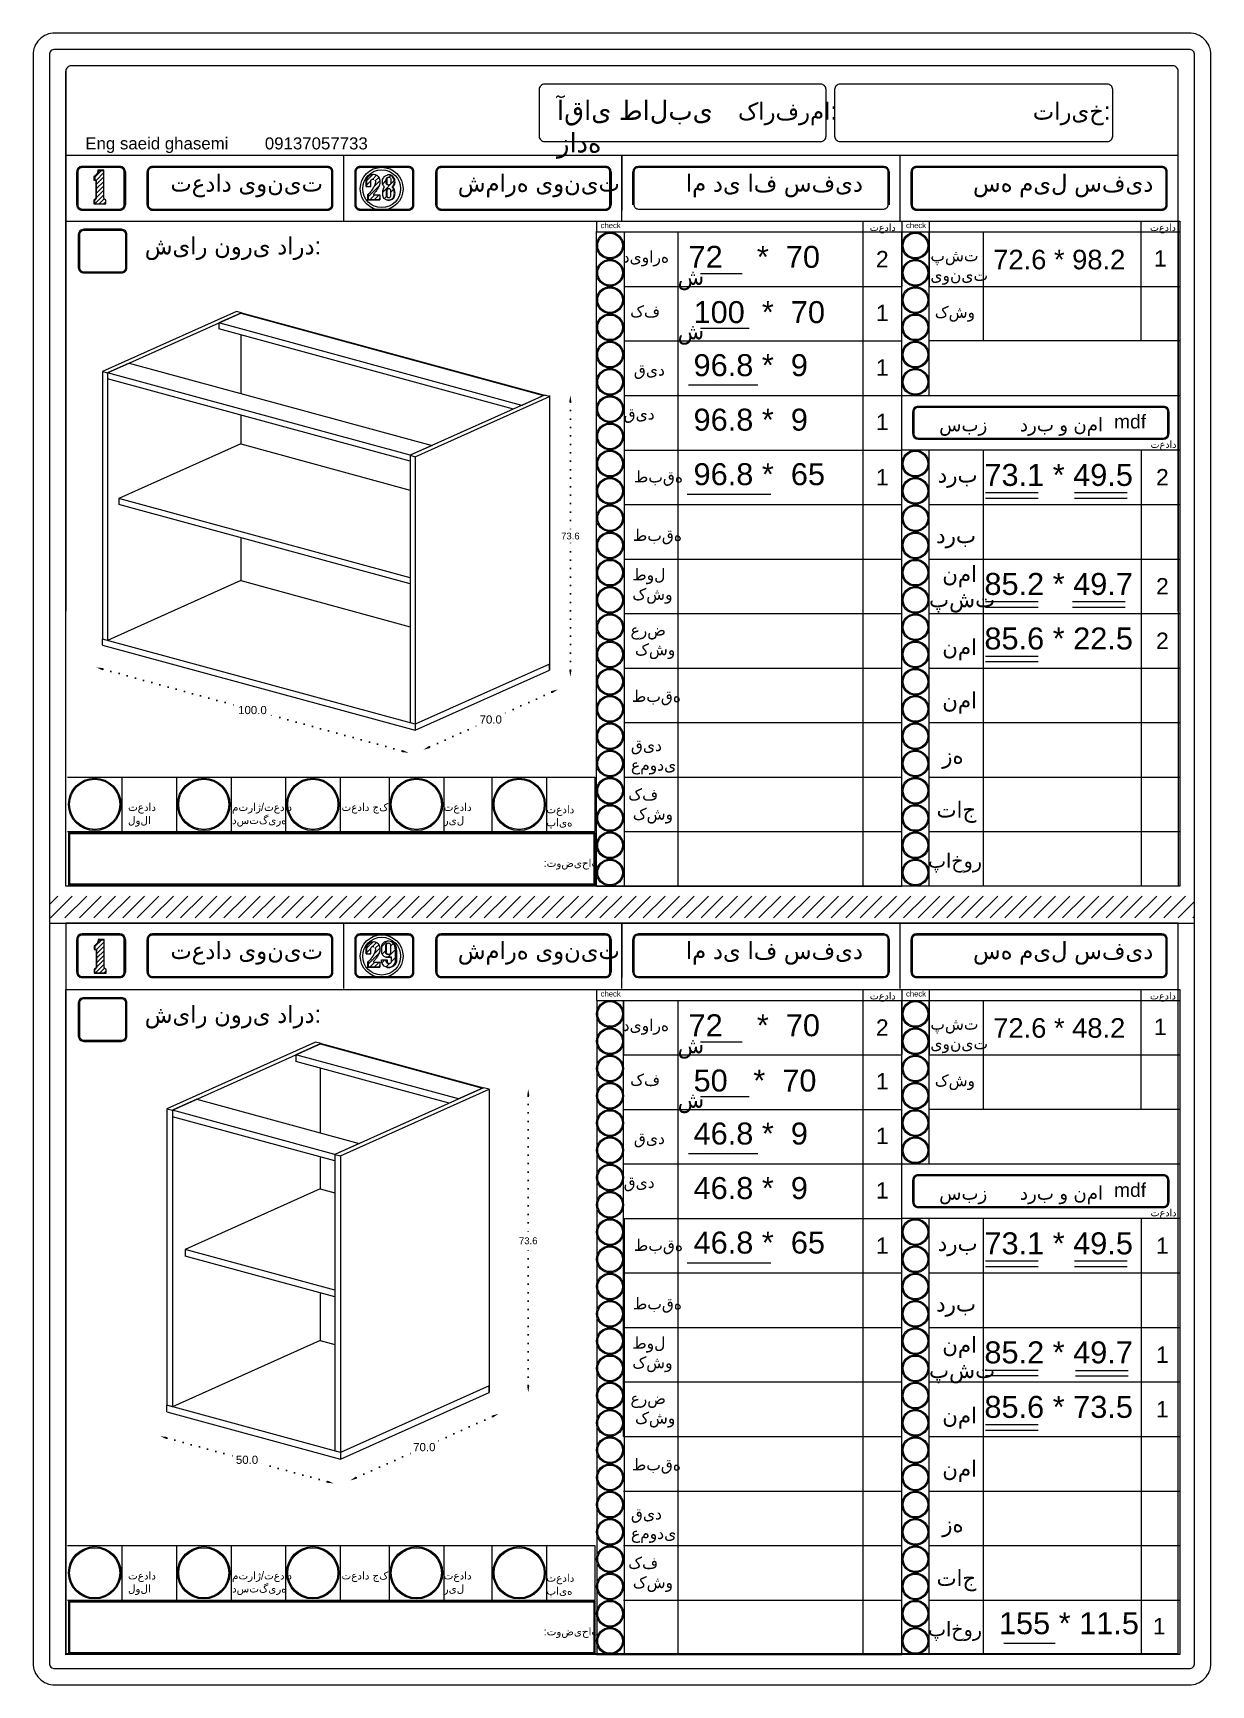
# Model space of a CAD drawing. Header units: inches. Extents: x 104 to 9740, y 936 to 6735.
# Drawn here: x 9308 to 9740, y 4485 to 5091 of the extents above; entities that cross this region are included whole.
import ezdxf

# ---------------------------------------------------------------- set-up
doc = ezdxf.new("R2010")
doc.units = ezdxf.units.IN
doc.header["$MEASUREMENT"] = 0
doc.linetypes.add('ACAD_ISO07W100', pattern=[3, 0, -3])
doc.styles.get("Standard").update_dxf_attribs({"font": 'arial.ttf'})
doc.dimstyles.new('Copy of Standard', dxfattribs={"dimtxt": 2.5, "dimasz": 2.5, "dimexe": 0.18, "dimexo": 0.0625, "dimgap": 0.09, "dimtad": 0, "dimtih": 1, "dimtoh": 1, "dimdec": 1, "dimzin": 0, "dimdsep": 46, "dimtxsty": 'Standard', "dimcen": 0.09, "dimse1": 1, "dimse2": 1, "dimadec": 0, "dimazin": 0, "dimtfac": 1, "dimtdec": 1, "dimtix": 1, "dimtofl": 0, "dimtmove": 0, "dimatfit": 3, "dimfxl": 1, "dimtolj": 1, "dimtzin": 0, "dimarcsym": 0})
doc.dimstyles.get("Standard").update_dxf_attribs({"dimtxt": 3, "dimasz": 2.5, "dimexe": 0.18, "dimexo": 0.0625, "dimgap": 0.09, "dimtad": 0, "dimtih": 1, "dimtoh": 1, "dimdec": 1, "dimzin": 0, "dimdsep": 46, "dimtxsty": 'Standard', "dimcen": 0.09, "dimse1": 1, "dimse2": 1, "dimadec": 0, "dimazin": 0, "dimtfac": 1, "dimtdec": 1, "dimtix": 1, "dimtofl": 0, "dimtmove": 0, "dimatfit": 0, "dimfxl": 1, "dimtolj": 1, "dimtzin": 0, "dimarcsym": 0})

msp = doc.modelspace()

# ---------------------------------------------------------------- texts
at = {"lineweight": 20, "attachment_point": 1}
for s, width, gutter_width, heights, insert, char_height in [('{\\fArial|b0|i0|c178|p34;آقای طالبی زاده}', 61.9241, 323.85, [0], (9499.8, 5065.86), 7.1441), ('{\\fArial|b0|i0|c178|p34;کارفرما:}', 0.2338, 164.79, [0], (9566.17, 5065.12), 6.3113), ('تاریخ:', 0.2338, 164.79, [0], (9674.3, 5065.12), 6.311), ('{\\fArial|b0|i0|c178|p34;Eng saeid ghasemi}', 79.2452, 164.79, [0], (9326.79, 5052.31), 4.4179), ('{\\fArial|b0|i0|c178|p34;09137057733 }', 65.4498, 164.79, [0], (9392.63, 5052.31), 4.4179), ('{\\fArial|b0|i0|c178|p34;تعداد یونیت}', 65.4498, 164.79, [0], (9358, 5038.73), 6.3113), ('{\\fArial|b0|i0|c178|p34;شماره یونیت}', 65.4498, 164.79, [0], (9463.42, 5038.73), 6.3113), ('{\\fArial|b0|i0|c178|p34;ام دی اف سفید}', 65.4498, 164.79, [0], (9547.04, 5038.73), 6.3113), ('{\\fArial|b0|i0|c178|p34;سه میل سفید}', 65.4498, 164.79, [0], (9652.36, 5038.73), 6.3113), ('{\\fArial|b0|i0|c178|p34;check}', 8.1204, 164.79, [0], (9515.8, 5021.03), 2.0101), ('{\\fArial|b0|i0|c178|p34;تعداد }', 11.7486, 164.79, [0], (9614.48, 5020.63), 2.6665), ('{\\fArial|b0|i0|c178|p34;check}', 8.423, 164.79, [0], (9627.8, 5021.03), 2.0101), ('{\\fArial|b0|i0|c178|p34;تعداد }', 10.9902, 164.79, [0], (9717.24, 5020.63), 2.6665), ('{\\fArial|b0|i0|c178|p34;شیار نوری دارد:}', 65.4498, 164.79, [0], (9348.6, 5015.69), 6.3113), ('{\\fArial|b0|i0|c178|p34;شیار نوری دارد:}', 65.4498, 164.79, [0], (9348.6, 5015.69), 6.3113), ('72    *  70', 61.9823, 462.54, [8.23], (9548.04, 5012.51), 8.0603), ('{\\fArial|b0|i0|c178|p34;دیواره }', 17.3175, 247.18, [0], (9523.87, 5010.7), 4.3074), ('2{\\fArial|b0|i0|c178|p34; }', 8.5903, 164.79, [0], (9616.75, 5010.64), 6), ('{\\fArial|b0|i0|c178|p34;پشت \\Pیونیت}', 19.3052, 247.18, [0], (9636.73, 5011.15), 4.3074), ('72.6 * 98.2', 58.0086, 411.15, [7.32], (9659.78, 5011.08), 7.1647), ('1{\\fArial|b0|i0|c178|p34; }', 8.5903, 164.79, [0], (9718.71, 5010.91), 6), ('{\\fArial|b0|i0|c178|p34;ش}', 15.3157, 346.26, [0], (9544.04, 5004.26), 6.0339), ('{\\fArial|b0|i0|c178|p34;کف }', 15.3367, 247.18, [0], (9526.61, 4990.7), 4.3074), ('100  *  70', 65.2593, 462.54, [8.23], (9549.87, 4992.23), 8.06), ('1{\\fArial|b0|i0|c178|p34; }', 8.5903, 164.79, [0], (9616.75, 4990.91), 6), ('{\\fArial|b0|i0|c178|p34;کشو }', 17.7019, 247.18, [0], (9638.34, 4990.43), 4.3074), ('{\\fArial|b0|i0|c178|p34;ش}', 15.3157, 346.26, [0], (9544.04, 4984.26), 6.0339), ('96.8 *  9', 66.8047, 462.54, [10.28], (9549.87, 4972.78), 8.06), ('1{\\fArial|b0|i0|c178|p34; }', 8.5903, 164.79, [0], (9616.75, 4970.91), 6), ('{\\fArial|b0|i0|c178|p34;قید}', 20.995, 247.18, [0], (9527.97, 4969.23), 4.3074), ('{\\fArial|b0|i0|c178|p34;قید  }', 21.1589, 247.18, [0], (9524.23, 4953.11), 4.3074), ('96.8 *  9', 66.8047, 462.54, [0], (9549.87, 4952.78), 8.06), ('1{\\fArial|b0|i0|c178|p34; }', 8.5903, 164.79, [0], (9616.75, 4950.91), 6), ('سبز', 37.9723, 164.79, [0], (9639.96, 4949.54), 5.058), ('{\\fArial|b0|i0|c178|p34;درب و نما}', 36.0682, 164.79, [0], (9669.57, 4949.54), 5.0582), ('mdf', 17.2431, 132.07, [0], (9704.07, 4950.58), 5.058), ('{\\fArial|b0|i0|c178|p34;تعداد }', 10.7715, 164.79, [0], (9717.46, 4941.06), 2.6665), ('96.8 *  65', 65.2593, 462.54, [8.23], (9549.87, 4932.78), 8.06), ('{\\fArial|b0|i0|c178|p34;طبقه}', 16.0176, 247.18, [0], (9528.02, 4930.03), 4.3074), ('1{\\fArial|b0|i0|c178|p34; }', 8.5903, 164.79, [0], (9616.75, 4930.64), 6), ('{\\fArial|b0|i0|c178|p34;درب}', 20.6748, 340.12, [0], (9639.42, 4931.62), 5.927), ('73.1 * 49.5', 65.2593, 462.54, [8.23], (9656.54, 4932.51), 8.0603), ('2{\\fArial|b0|i0|c178|p34; }', 8.5903, 164.79, [0], (9719.48, 4930.64), 6), ('{\\fArial|b0|i0|c178|p34;طبقه}', 14.1457, 164.79, [0], (9527.65, 4908.57), 4.3074), ('{\\fArial|b0|i0|c178|p34;درب}', 13.4202, 164.79, [0], (9638.84, 4909.4), 5.927), ('{\\fArial|b0|i0|c178|p34;طول \\Pکشو}', 17.6756, 164.79, [0], (9527.42, 4894.13), 4.3074), ('{\\fArial|b0|i0|c178|p34;نما}', 11.1787, 164.79, [0], (9641.08, 4895.14), 5.927), ('85.2 * 49.7', 65.2593, 462.54, [8.23], (9656.54, 4892.51), 8.0603), ('2 ', 8.5903, 164.79, [0], (9719.48, 4890.64), 6), ('پشت', 11.1787, 164.79, [0], (9636.23, 4885.87), 5.927), ('{\\fArial|b0|i0|c178|p34;عرض \\P کشو}', 18.5758, 164.79, [0], (9526.74, 4873.83), 4.3074), ('85.6 * 22.5', 65.2593, 462.54, [8.23], (9656.54, 4872.51), 8.0603), ('{\\fArial|b0|i0|c178|p34;نما}', 11.1787, 164.79, [0], (9641.08, 4868.34), 5.927), ('2 ', 8.5903, 164.79, [0], (9719.48, 4870.64), 6), ('{\\fArial|b0|i0|c178|p34;طبقه}', 14.2061, 164.79, [0], (9527.28, 4849.52), 4.3074), ('{\\fArial|b0|i0|c178|p34;نما}', 11.1787, 164.79, [0], (9641.08, 4848.8), 5.927), ('{\\fArial|b0|i0|c178|p34;قید \\Pعمودی}', 14.0099, 164.79, [0], (9526.89, 4831.5), 4.3074), ('{\\fArial|b0|i0|c178|p34;زه}', 11.2031, 164.79, [0], (9641.06, 4828.54), 5.927), ('{\\fArial|b0|i0|c178|p34;کف }\\P{\\fArial|b0|i0|c178|p34; کشو}', 17.5398, 164.79, [0], (9525.91, 4813.5), 4.3074), ('تعداد لولا', 17.7752, 164.79, [0], (9342.45, 4808.07), 2.872), ('متراژ/تعداد\\Pدستگیره', 19.6171, 164.79, [0], (9380.61, 4808.07), 2.8716), ('تعداد جک', 17.466, 164.79, [0], (9420.75, 4808.07), 2.872), ('تعداد ریل', 17.6808, 164.79, [0], (9458.22, 4808.07), 2.872), ('تعداد پایه', 17.7105, 164.79, [0], (9495.9, 4807.23), 2.872), ('{\\fArial|b0|i0|c178|p34;تاج}', 13.2883, 164.79, [0], (9638.97, 4808.73), 5.927), (':توضیحات', 18.5601, 164.79, [0], (9494.87, 4787.54), 2.872), ('{\\fArial|b0|i0|c178|p34;پاخور}', 12.8103, 147.32, [0], (9635.88, 4789.67), 5.2987), ('{\\fArial|b0|i0|c178|p34;تعداد یونیت}', 65.4498, 164.79, [0], (9358, 4757.21), 6.3113), ('{\\fArial|b0|i0|c178|p34;شماره یونیت}', 65.4498, 164.79, [0], (9463.42, 4757.21), 6.3113), ('{\\fArial|b0|i0|c178|p34;ام دی اف سفید}', 65.4498, 164.79, [0], (9547.04, 4757.21), 6.3113), ('{\\fArial|b0|i0|c178|p34;سه میل سفید}', 65.4498, 164.79, [0], (9652.36, 4757.21), 6.3113), ('{\\fArial|b0|i0|c178|p34;check}', 8.1204, 164.79, [0], (9515.8, 4739.15), 2.0101), ('{\\fArial|b0|i0|c178|p34;check}', 8.423, 164.79, [0], (9627.8, 4739.15), 2.0101), ('{\\fArial|b0|i0|c178|p34;شیار نوری دارد:}', 65.4498, 164.79, [0], (9348.6, 4733.8), 6.3113), ('{\\fArial|b0|i0|c178|p34;شیار نوری دارد:}', 65.4498, 164.79, [0], (9348.6, 4733.8), 6.3113), ('{\\fArial|b0|i0|c178|p34;تعداد }', 11.7486, 164.79, [0], (9614.48, 4738.74), 2.6665), ('{\\fArial|b0|i0|c178|p34;تعداد }', 10.9902, 164.79, [0], (9717.24, 4738.74), 2.6665), ('{\\fArial|b0|i0|c178|p34;دیواره }', 17.3175, 247.18, [0], (9523.87, 4728.82), 4.3074), ('72    *  70', 61.9823, 462.54, [8.23], (9548.04, 4730.62), 8.0603), ('2{\\fArial|b0|i0|c178|p34; }', 8.5903, 164.79, [0], (9616.75, 4728.75), 6), ('{\\fArial|b0|i0|c178|p34;پشت \\Pیونیت}', 19.3052, 247.18, [0], (9636.73, 4729.27), 4.3074), ('72.6 * 48.2', 58.0086, 411.15, [7.32], (9659.78, 4729.19), 7.1647), ('1{\\fArial|b0|i0|c178|p34; }', 8.5903, 164.79, [0], (9718.71, 4729.03), 6), ('{\\fArial|b0|i0|c178|p34;ش}', 15.3157, 346.26, [0], (9544.04, 4722.37), 6.0339), ('{\\fArial|b0|i0|c178|p34;کف }', 15.3367, 247.18, [0], (9526.61, 4708.81), 4.3074), ('50   *  70', 65.2593, 462.54, [0], (9549.87, 4710.35), 8.06), ('1{\\fArial|b0|i0|c178|p34; }', 8.5903, 164.79, [0], (9616.75, 4709.03), 6), ('{\\fArial|b0|i0|c178|p34;کشو }', 17.7019, 247.18, [0], (9638.34, 4708.54), 4.3074), ('{\\fArial|b0|i0|c178|p34;ش}', 15.3157, 346.26, [0], (9544.04, 4702.37), 6.0339), ('{\\fArial|b0|i0|c178|p34;4}6.8 *  9', 66.8047, 462.54, [8.24], (9549.87, 4690.9), 8.0603), ('{\\fArial|b0|i0|c178|p34;قید}', 20.995, 247.18, [0], (9527.97, 4687.34), 4.3074), ('1{\\fArial|b0|i0|c178|p34; }', 8.5903, 164.79, [0], (9616.75, 4689.03), 6), ('{\\fArial|b0|i0|c178|p34;قید  }', 21.1589, 247.18, [0], (9524.23, 4671.22), 4.3074), ('{\\fArial|b0|i0|c178|p34;4}6.8 *  9', 66.8047, 462.54, [0], (9549.87, 4670.9), 8.0603), ('1{\\fArial|b0|i0|c178|p34; }', 8.5903, 164.79, [0], (9616.75, 4669.03), 6), ('{\\fArial|b0|i0|c178|p34;درب و نما}', 36.0682, 164.79, [0], (9669.57, 4667.65), 5.0582), ('mdf', 17.2431, 132.07, [0], (9704.07, 4668.7), 5.058), ('سبز', 37.9723, 164.79, [0], (9639.96, 4667.65), 5.058), ('{\\fArial|b0|i0|c178|p34;تعداد }', 10.7715, 164.79, [0], (9717.46, 4659.18), 2.6665), ('{\\fArial|b0|i0|c178|p34;طبقه}', 16.0176, 247.18, [0], (9528.02, 4648.14), 4.3074), ('46.8 *  65', 65.2593, 462.54, [0], (9549.87, 4650.9), 8.06), ('1{\\fArial|b0|i0|c178|p34; }', 8.5903, 164.79, [0], (9616.75, 4648.75), 6), ('73.1 * 49.5', 65.2593, 462.54, [8.23], (9656.54, 4650.62), 8.0603), ('1{\\fArial|b0|i0|c178|p34; }', 8.5903, 164.79, [0], (9719.48, 4648.75), 6), ('{\\fArial|b0|i0|c178|p34;درب}', 20.6748, 340.12, [0], (9639.42, 4649.73), 5.927), ('{\\fArial|b0|i0|c178|p34;طبقه}', 14.1457, 164.79, [0], (9527.65, 4626.69), 4.3074), ('{\\fArial|b0|i0|c178|p34;درب}', 13.4202, 164.79, [0], (9638.84, 4627.52), 5.927), ('{\\fArial|b0|i0|c178|p34;طول \\Pکشو}', 17.6756, 164.79, [0], (9527.42, 4612.25), 4.3074), ('{\\fArial|b0|i0|c178|p34;نما}', 11.1787, 164.79, [0], (9641.08, 4612.37), 5.927), ('85.2 * 49.7', 65.2593, 462.54, [8.23], (9656.54, 4610.62), 8.0603), ('1{\\fArial|b0|i0|c178|p34; }', 8.5903, 164.79, [0], (9719.48, 4608.75), 6), ('پشت', 11.1787, 164.79, [0], (9636.23, 4603.11), 5.927), ('{\\fArial|b0|i0|c178|p34;عرض \\P کشو}', 18.5758, 164.79, [0], (9526.74, 4591.94), 4.3074), ('85.6 * 73.5', 65.2593, 462.54, [8.23], (9656.54, 4590.62), 8.0603), ('1{\\fArial|b0|i0|c178|p34; }', 8.5903, 164.79, [0], (9719.48, 4588.75), 6), ('{\\fArial|b0|i0|c178|p34;نما}', 11.1787, 164.79, [0], (9641.08, 4586.45), 5.927), ('{\\fArial|b0|i0|c178|p34;طبقه}', 14.2061, 164.79, [0], (9527.28, 4567.64), 4.3074), ('{\\fArial|b0|i0|c178|p34;نما}', 11.1787, 164.79, [0], (9641.08, 4566.92), 5.927), ('{\\fArial|b0|i0|c178|p34;قید \\Pعمودی}', 14.0099, 164.79, [0], (9526.89, 4549.62), 4.3074), ('{\\fArial|b0|i0|c178|p34;زه}', 11.2031, 164.79, [0], (9641.06, 4546.65), 5.927), ('{\\fArial|b0|i0|c178|p34;کف }\\P{\\fArial|b0|i0|c178|p34; کشو}', 17.5398, 164.79, [0], (9525.91, 4531.61), 4.3074), ('{\\fArial|b0|i0|c178|p34;تاج}', 13.2883, 164.79, [0], (9638.97, 4526.84), 5.927), ('تعداد لولا', 17.7752, 164.79, [0], (9342.45, 4526.18), 2.872), ('متراژ/تعداد\\Pدستگیره', 19.6171, 164.79, [0], (9380.61, 4526.18), 2.8716), ('تعداد جک', 17.466, 164.79, [0], (9420.75, 4526.18), 2.872), ('تعداد ریل', 17.6808, 164.79, [0], (9458.22, 4526.18), 2.872), ('تعداد پایه', 17.7105, 164.79, [0], (9495.9, 4525.34), 2.872), ('155 * 11.5', 65.2593, 462.54, [0], (9661.87, 4511.26), 8.06), ('1{\\fArial|b0|i0|c178|p34; }', 8.5903, 164.79, [0], (9718.28, 4509.12), 6), (':توضیحات', 18.5601, 164.79, [0], (9494.87, 4505.65), 2.872), ('{\\fArial|b0|i0|c178|p34;پاخور}', 12.8103, 147.32, [0], (9635.88, 4507.78), 5.2987)]:
    msp.add_mtext_dynamic_manual_height_columns(s, width=width, gutter_width=gutter_width, heights=heights, dxfattribs=dict(at, insert=insert, char_height=char_height))

# ---------------------------------------------------------------- blocks, each defined once
blk = doc.blocks.new('*D846')
at = {"color": 0, "linetype": 'ACAD_ISO07W100', "lineweight": -2, "transparency": 16777216}
for p, q in [((9489.24, 4700.63), (9489.24, 4648.88)), ((9489.24, 4594.39), (9489.24, 4646.15))]:
    blk.add_line(p, q, dxfattribs=at)
at = {"color": 0, "transparency": 16777216}
for points in [[(9488.83, 4700.63), (9489.66, 4700.63), (9489.24, 4703.13)], [(9488.83, 4594.39), (9489.66, 4594.39), (9489.24, 4591.89)]]:
    blk.add_solid(points, dxfattribs=at)
at = {"layer": 'Defpoints', "color": 0, "transparency": 16777216}
for p in [(9474.86, 4703.13), (9489.24, 4703.13), (9474.86, 4591.89)]:
    blk.add_point(p, dxfattribs=at)
at = {"color": 0, "lineweight": 20, "transparency": 16777216, "insert": (9489.24, 4647.51), "char_height": 2.5, "attachment_point": 5}
blk.add_mtext('\\A1;73.6', dxfattribs=at)
blk = doc.blocks.new('*D842')
at = {"color": 0, "linetype": 'ACAD_ISO07W100', "lineweight": -2, "transparency": 16777216}
for p, q in [((9476.09, 4583.03), (9454.73, 4573.44)), ((9426.15, 4560.62), (9447.51, 4570.2))]:
    blk.add_line(p, q, dxfattribs=at)
at = {"color": 0, "transparency": 16777216}
for points in [[(9475.92, 4583.41), (9476.26, 4582.65), (9478.37, 4584.05)], [(9425.98, 4561), (9426.32, 4560.24), (9423.87, 4559.59)]]:
    blk.add_solid(points, dxfattribs=at)
at = {"layer": 'Defpoints', "color": 0, "transparency": 16777216}
for p in [(9474.86, 4591.89), (9420.35, 4567.43), (9423.87, 4559.59)]:
    blk.add_point(p, dxfattribs=at)
at = {"color": 0, "lineweight": 20, "transparency": 16777216, "insert": (9451.12, 4571.82), "char_height": 3, "attachment_point": 5}
blk.add_mtext('\\A1;70.0', dxfattribs=at)
blk = doc.blocks.new('*D843')
at = {"color": 0, "linetype": 'ACAD_ISO07W100', "lineweight": -2, "transparency": 16777216}
for p, q in [((9356.69, 4575.16), (9382.12, 4568.24)), ((9415.51, 4559.16), (9390.08, 4566.08))]:
    blk.add_line(p, q, dxfattribs=at)
at = {"color": 0, "transparency": 16777216}
for points in [[(9356.8, 4575.56), (9356.58, 4574.76), (9354.28, 4575.82)], [(9415.62, 4559.56), (9415.4, 4558.76), (9417.92, 4558.5)]]:
    blk.add_solid(points, dxfattribs=at)
at = {"layer": 'Defpoints', "color": 0, "transparency": 16777216}
for p in [(9356.71, 4584.75), (9354.28, 4575.82), (9420.35, 4567.43)]:
    blk.add_point(p, dxfattribs=at)
at = {"color": 0, "lineweight": 20, "transparency": 16777216, "insert": (9386.1, 4567.16), "char_height": 3, "attachment_point": 5}
blk.add_mtext('\\A1;50.0', dxfattribs=at)
blk = doc.blocks.new('*D847')
at = {"color": 0, "linetype": 'ACAD_ISO07W100', "lineweight": -2, "transparency": 16777216}
for p, q in [((9504.68, 4955.17), (9504.68, 4907.41)), ((9504.68, 4856.91), (9504.68, 4904.67))]:
    blk.add_line(p, q, dxfattribs=at)
at = {"color": 0, "transparency": 16777216}
for points in [[(9504.26, 4955.17), (9505.09, 4955.17), (9504.68, 4957.67)], [(9504.26, 4856.91), (9505.09, 4856.91), (9504.68, 4854.41)]]:
    blk.add_solid(points, dxfattribs=at)
at = {"layer": 'Defpoints', "color": 0, "transparency": 16777216}
for p in [(9496.98, 4957.67), (9504.68, 4957.67), (9498.1, 4854.41)]:
    blk.add_point(p, dxfattribs=at)
at = {"color": 0, "lineweight": 20, "transparency": 16777216, "insert": (9504.68, 4906.04), "char_height": 2.5, "attachment_point": 5}
blk.add_mtext('\\A1;73.6', dxfattribs=at)
blk = doc.blocks.new('*D844')
at = {"color": 0, "linetype": 'ACAD_ISO07W100', "lineweight": -2, "transparency": 16777216}
for p, q in [((9497.88, 4848.79), (9479.09, 4840.36)), ((9453.07, 4828.68), (9471.86, 4837.11))]:
    blk.add_line(p, q, dxfattribs=at)
at = {"color": 0, "transparency": 16777216}
for points in [[(9497.71, 4849.17), (9498.05, 4848.41), (9500.16, 4849.81)], [(9452.9, 4829.06), (9453.25, 4828.3), (9450.79, 4827.66)]]:
    blk.add_solid(points, dxfattribs=at)
at = {"layer": 'Defpoints', "color": 0, "transparency": 16777216}
for p in [(9496.98, 4856.91), (9447.61, 4834.76), (9450.79, 4827.66)]:
    blk.add_point(p, dxfattribs=at)
at = {"color": 0, "lineweight": 20, "transparency": 16777216, "insert": (9475.48, 4838.74), "char_height": 3, "attachment_point": 5}
blk.add_mtext('\\A1;70.0', dxfattribs=at)
blk = doc.blocks.new('*D845')
at = {"color": 0, "linetype": 'ACAD_ISO07W100', "lineweight": -2, "transparency": 16777216}
for p, q in [((9333.21, 4857.21), (9383.07, 4843.58)), ((9442.95, 4827.2), (9393.08, 4840.84))]:
    blk.add_line(p, q, dxfattribs=at)
at = {"color": 0, "transparency": 16777216}
for points in [[(9333.32, 4857.61), (9333.1, 4856.81), (9330.8, 4857.87)], [(9443.06, 4827.61), (9442.84, 4826.8), (9445.36, 4826.54)]]:
    blk.add_solid(points, dxfattribs=at)
at = {"layer": 'Defpoints', "color": 0, "transparency": 16777216}
for p in [(9333.04, 4866.08), (9330.8, 4857.87), (9447.61, 4834.76)]:
    blk.add_point(p, dxfattribs=at)
at = {"color": 0, "lineweight": 20, "transparency": 16777216, "insert": (9388.08, 4842.21), "char_height": 3, "attachment_point": 5}
blk.add_mtext('\\A1;100.0', dxfattribs=at)

# ---------------------------------------------------------------- dimensions: what is measured, and where the dimension line sits
at = {"lineweight": 20}
dim = msp.add_linear_dim(base=(9504.68, 4957.67), p1=(9498.1, 4854.41), p2=(9496.98, 4957.67), angle=270, text='73.6', dimstyle='Copy of Standard', dxfattribs=at)
dim.commit()
dim.dimension.update_dxf_attribs({"geometry": '*D847', "text_midpoint": (9504.68, 4906.04), "dimtype": 160})
for p1, p2, distance, text, picture, middle in [((9447.61, 4834.76), (9333.04, 4866.08), 8.52, '100.0', '*D845', (9388.08, 4842.21)), ((9496.98, 4856.91), (9447.61, 4834.76), 7.78, '70.0', '*D844', (9475.48, 4838.74)), ((9474.86, 4591.89), (9420.35, 4567.43), 8.59, '70.0', '*D842', (9451.12, 4571.82)), ((9420.35, 4567.43), (9356.71, 4584.75), 9.25, '50.0', '*D843', (9386.1, 4567.16))]:
    dim = msp.add_aligned_dim(p1=p1, p2=p2, distance=distance, text=text, dimstyle='Standard', dxfattribs=at)
    dim.commit()
    dim.dimension.update_dxf_attribs({"geometry": picture, "text_midpoint": middle})
dim = msp.add_linear_dim(base=(9489.24, 4703.13), p1=(9474.86, 4591.89), p2=(9474.86, 4703.13), angle=270, text='73.6', dimstyle='Copy of Standard', dxfattribs=at)
dim.commit()
dim.dimension.update_dxf_attribs({"geometry": '*D846', "text_midpoint": (9489.24, 4647.51)})

# ---------------------------------------------------------------- hatches: boundary and pattern name
at = {"lineweight": 20}
h = msp.add_hatch(dxfattribs=at)
h.set_pattern_fill('ANSI31', color=256, scale=9.218651)
h.set_pattern_definition([(45, (8584.3614, 5579.2127), (-0.8148213, 0.8148213), [])])
h.paths.add_polyline_path([(9334.13, 5029.46), (9334.04, 5029.5), (9333.95, 5029.56), (9333.87, 5029.62), (9333.8, 5029.69), (9333.74, 5029.77), (9333.69, 5029.86), (9333.65, 5029.95), (9333.62, 5030.05), (9333.61, 5030.14), (9333.6, 5030.24), (9333.6, 5040.17), (9331.74, 5040.17), (9331.71, 5039.94), (9331.66, 5039.71), (9331.59, 5039.49), (9331.51, 5039.27), (9331.4, 5039.06), (9331.28, 5038.86), (9331.14, 5038.67), (9330.99, 5038.5), (9330.82, 5038.34), (9330.63, 5038.19), (9330.44, 5038.06), (9330.23, 5037.95), (9330.23, 5036.55), (9330.64, 5036.55), (9330.95, 5036.52), (9330.95, 5030.28), (9330.94, 5030.19), (9330.91, 5030.09), (9330.88, 5030), (9330.84, 5029.91), (9330.79, 5029.83), (9330.73, 5029.75), (9330.66, 5029.68), (9330.58, 5029.62), (9330.5, 5029.57), (9330.42, 5029.52), (9330.33, 5029.48), (9330.23, 5029.46), (9330.23, 5028.03), (9334.32, 5028.03), (9334.32, 5029.41), (9334.22, 5029.43)])
h = msp.add_hatch(dxfattribs=at)
h.set_pattern_fill('ANSI31', color=256, scale=9.218651)
h.set_pattern_definition([(45, (8794.5938, 5606.9876), (-0.8148213, 0.8148213), [])])
h.paths.add_polyline_path([(9434.82, 5031.24), (9432.46, 5031.24), (9432.46, 5031.52), (9432.7, 5031.75), (9432.93, 5031.99), (9433.15, 5032.24), (9433.36, 5032.5), (9433.56, 5032.76), (9433.75, 5033.04), (9433.93, 5033.32), (9434.1, 5033.61), (9434.25, 5033.9), (9434.39, 5034.2), (9434.52, 5034.51), (9434.56, 5034.63), (9434.63, 5034.82), (9434.7, 5035.02), (9434.75, 5035.21), (9434.79, 5035.42), (9434.82, 5035.62), (9434.84, 5035.82), (9434.85, 5036.03), (9434.85, 5036.23), (9434.84, 5036.44), (9434.82, 5036.64), (9434.62, 5037.34), (9434.23, 5037.95), (9433.69, 5038.43), (9433.1, 5038.7), (9432.48, 5038.79), (9431.77, 5038.68), (9431.12, 5038.39), (9430.58, 5037.91), (9430.2, 5037.31), (9430, 5036.62), (9430.01, 5035.9), (9430.01, 5034.26), (9431.48, 5034.26), (9431.48, 5036.42), (9431.62, 5036.68), (9431.81, 5036.87), (9432.05, 5036.99), (9432.32, 5037.03), (9432.48, 5037), (9432.58, 5036.99), (9432.58, 5036.99), (9432.74, 5036.96), (9432.98, 5036.84), (9433.17, 5036.66), (9433.29, 5036.43), (9433.34, 5036.17), (9433.34, 5036), (9433.33, 5035.83), (9433.31, 5035.67), (9433.29, 5035.5), (9433.26, 5035.34), (9433.22, 5035.17), (9433.17, 5035.01), (9433.12, 5034.86), (9433.05, 5034.7), (9432.98, 5034.55), (9432.9, 5034.38), (9432.74, 5034.06), (9432.57, 5033.74), (9432.39, 5033.44), (9432.19, 5033.14), (9431.98, 5032.84), (9431.77, 5032.56), (9431.54, 5032.28), (9431.3, 5032.02), (9431.05, 5031.76), (9430.79, 5031.51), (9430.53, 5031.27), (9430.53, 5029.45), (9434.82, 5029.45)])
h = msp.add_hatch(dxfattribs=at)
h.set_pattern_fill('ANSI31', color=256, scale=17)
h.set_pattern_definition([(45, (8470.8704, 5921.466), (-1.502602, 1.502602), [])])
h.paths.add_polyline_path([(9439.46, 5034.18), (9439.5, 5034.23), (9439.72, 5034.54), (9439.9, 5034.89), (9440.03, 5035.25), (9440.11, 5035.63), (9440.13, 5036.02), (9440.11, 5036.4), (9440.03, 5036.78), (9439.9, 5037.14), (9439.72, 5037.49), (9439.5, 5037.81), (9439.24, 5038.09), (9438.81, 5038.33), (9438.33, 5038.49), (9437.83, 5038.54), (9437.46, 5038.5), (9437.08, 5038.38), (9436.64, 5038.13), (9436.37, 5037.84), (9436.15, 5037.52), (9435.97, 5037.17), (9435.84, 5036.81), (9435.76, 5036.42), (9435.73, 5036.03), (9435.76, 5035.64), (9435.84, 5035.26), (9435.97, 5034.89), (9436.15, 5034.55), (9436.37, 5034.23), (9436.42, 5034.18), (9436.42, 5033.94), (9436.21, 5033.63), (9436.04, 5033.29), (9435.91, 5032.94), (9435.81, 5032.58), (9435.75, 5032.21), (9435.73, 5031.84), (9435.75, 5031.46), (9435.81, 5031.09), (9435.91, 5030.73), (9436.04, 5030.38), (9436.21, 5030.05), (9436.47, 5029.83), (9436.76, 5029.65), (9437.06, 5029.5), (9437.36, 5029.4), (9437.5, 5029.38), (9437.83, 5029.36), (9438.17, 5029.38), (9438.5, 5029.44), (9438.82, 5029.55), (9439.12, 5029.69), (9439.4, 5029.87), (9439.66, 5030.09), (9439.83, 5030.42), (9439.96, 5030.77), (9440.06, 5031.12), (9440.11, 5031.49), (9440.13, 5031.86), (9440.11, 5032.23), (9440.06, 5032.6), (9439.96, 5032.95), (9439.83, 5033.3), (9439.66, 5033.63), (9439.46, 5033.94)])
h.paths.add_polyline_path([(9438.42, 5033.4), (9438.56, 5033.33), (9438.68, 5033.24), (9438.78, 5033.12), (9438.86, 5032.98), (9438.86, 5030.94), (9438.83, 5030.75), (9438.76, 5030.57), (9438.64, 5030.42), (9438.49, 5030.3), (9438.31, 5030.22), (9438.12, 5030.2), (9437.93, 5030.22), (9437.71, 5030.26), (9437.53, 5030.34), (9437.38, 5030.45), (9437.27, 5030.6), (9437.19, 5030.78), (9437.17, 5030.97), (9437.17, 5033), (9437.24, 5033.13), (9437.34, 5033.24), (9437.46, 5033.34), (9437.6, 5033.41), (9437.75, 5033.45), (9437.9, 5033.47), (9438.12, 5033.46), (9438.28, 5033.45)], flags=16)
h.paths.add_polyline_path([(9438.31, 5034.87), (9438.12, 5034.84), (9437.9, 5034.83), (9437.71, 5034.86), (9437.53, 5034.93), (9437.38, 5035.05), (9437.27, 5035.2), (9437.19, 5035.37), (9437.17, 5035.56), (9437.17, 5036.91), (9437.19, 5037.1), (9437.27, 5037.28), (9437.38, 5037.43), (9437.53, 5037.55), (9437.71, 5037.62), (9437.93, 5037.65), (9438.12, 5037.68), (9438.31, 5037.65), (9438.49, 5037.58), (9438.64, 5037.46), (9438.76, 5037.31), (9438.83, 5037.13), (9438.86, 5036.94), (9438.86, 5035.58), (9438.83, 5035.39), (9438.76, 5035.21), (9438.64, 5035.06), (9438.49, 5034.94)], flags=16)
h = msp.add_hatch(dxfattribs=at)
h.set_pattern_fill('ANSI31', color=256, scale=30)
h.set_pattern_definition([(45, (7111.4034, 4477.8733), (-2.6516504, 2.6516504), [])])
h.paths.add_polyline_path([(9733.62, 4773.97), (9313.62, 4773.97), (9313.62, 4765.97), (9733.62, 4765.97)])
h = msp.add_hatch(dxfattribs=at)
h.set_pattern_fill('ANSI31', color=256, scale=9.218651)
h.set_pattern_definition([(45, (8584.466, 5296.9973), (-0.8148213, 0.8148213), [])])
h.paths.add_polyline_path([(9334.23, 4747.25), (9334.14, 4747.29), (9334.06, 4747.34), (9333.98, 4747.41), (9333.91, 4747.48), (9333.85, 4747.56), (9333.8, 4747.64), (9333.76, 4747.73), (9333.73, 4747.83), (9333.71, 4747.93), (9333.7, 4748.03), (9333.7, 4757.95), (9331.84, 4757.95), (9331.81, 4757.72), (9331.77, 4757.49), (9331.7, 4757.27), (9331.61, 4757.05), (9331.51, 4756.84), (9331.39, 4756.65), (9331.25, 4756.46), (9331.09, 4756.28), (9330.92, 4756.12), (9330.74, 4755.98), (9330.54, 4755.85), (9330.34, 4755.74), (9330.34, 4754.33), (9330.74, 4754.33), (9331.05, 4754.31), (9331.05, 4748.07), (9331.04, 4747.97), (9331.02, 4747.88), (9330.98, 4747.79), (9330.94, 4747.7), (9330.89, 4747.62), (9330.83, 4747.54), (9330.76, 4747.47), (9330.69, 4747.41), (9330.61, 4747.35), (9330.52, 4747.31), (9330.43, 4747.27), (9330.34, 4747.24), (9330.34, 4745.81), (9334.43, 4745.81), (9334.43, 4747.19), (9334.33, 4747.21)])
h = msp.add_hatch(dxfattribs=at)
h.set_pattern_fill('ANSI31', color=256, scale=9.218651)
h.set_pattern_definition([(45, (8794.5938, 5325.4706), (-0.8148213, 0.8148213), [])])
h.paths.add_polyline_path([(9434.82, 4749.73), (9432.46, 4749.73), (9432.46, 4750), (9432.7, 4750.23), (9432.93, 4750.47), (9433.15, 4750.72), (9433.36, 4750.98), (9433.56, 4751.25), (9433.75, 4751.52), (9433.93, 4751.8), (9434.1, 4752.09), (9434.25, 4752.38), (9434.39, 4752.69), (9434.52, 4752.99), (9434.56, 4753.11), (9434.63, 4753.3), (9434.7, 4753.5), (9434.75, 4753.7), (9434.79, 4753.9), (9434.82, 4754.1), (9434.84, 4754.31), (9434.85, 4754.51), (9434.85, 4754.72), (9434.84, 4754.92), (9434.82, 4755.13), (9434.62, 4755.82), (9434.23, 4756.43), (9433.69, 4756.91), (9433.1, 4757.18), (9432.48, 4757.27), (9431.77, 4757.17), (9431.12, 4756.87), (9430.58, 4756.4), (9430.2, 4755.79), (9430, 4755.1), (9430.01, 4754.39), (9430.01, 4752.74), (9431.48, 4752.74), (9431.48, 4754.91), (9431.62, 4755.17), (9431.81, 4755.35), (9432.05, 4755.47), (9432.32, 4755.51), (9432.48, 4755.49), (9432.58, 4755.47), (9432.58, 4755.47), (9432.74, 4755.45), (9432.98, 4755.33), (9433.17, 4755.14), (9433.29, 4754.91), (9433.34, 4754.65), (9433.34, 4754.48), (9433.33, 4754.32), (9433.31, 4754.15), (9433.29, 4753.98), (9433.26, 4753.82), (9433.22, 4753.66), (9433.17, 4753.5), (9433.12, 4753.34), (9433.05, 4753.18), (9432.98, 4753.03), (9432.9, 4752.86), (9432.74, 4752.54), (9432.57, 4752.23), (9432.39, 4751.92), (9432.19, 4751.62), (9431.98, 4751.33), (9431.77, 4751.04), (9431.54, 4750.77), (9431.3, 4750.5), (9431.05, 4750.24), (9430.79, 4749.99), (9430.53, 4749.76), (9430.53, 4747.93), (9434.82, 4747.93)])
h = msp.add_hatch(dxfattribs=at)
h.set_pattern_fill('ANSI31', color=256, scale=17)
h.set_pattern_definition([(45, (8483.7945, 5639.9133), (-1.502602, 1.502602), [])])
h.paths.add_polyline_path([(9440.55, 4752.63), (9440.56, 4752.76), (9440.57, 4753.08), (9440.57, 4753.4), (9440.56, 4753.71), (9440.55, 4754.03), (9440.52, 4754.4), (9440.48, 4754.75), (9440.43, 4755.1), (9440.36, 4755.44), (9440.27, 4755.78), (9440.01, 4756.26), (9439.66, 4756.68), (9439.24, 4757.02), (9438.76, 4757.28), (9438.24, 4757.44), (9437.7, 4757.49), (9437.37, 4757.46), (9436.92, 4757.32), (9436.44, 4757.06), (9436.01, 4756.72), (9435.66, 4756.29), (9435.4, 4755.81), (9435.4, 4753.27), (9435.47, 4753.05), (9435.55, 4752.83), (9435.67, 4752.62), (9435.8, 4752.42), (9435.96, 4752.25), (9436.13, 4752.09), (9436.33, 4751.95), (9436.53, 4751.83), (9436.75, 4751.74), (9436.98, 4751.68), (9437.21, 4751.64), (9437.25, 4751.63), (9438.72, 4751.63), (9439.04, 4751.62), (9439.04, 4749.82), (9438.96, 4749.66), (9438.86, 4749.52), (9438.73, 4749.4), (9438.58, 4749.31), (9438.42, 4749.26), (9438.24, 4749.24), (9438.07, 4749.26), (9437.77, 4749.29), (9437.6, 4749.35), (9437.45, 4749.43), (9437.32, 4749.55), (9437.22, 4749.69), (9437.15, 4749.85), (9437.15, 4750.54), (9435.4, 4750.54), (9435.4, 4749.82), (9435.63, 4749.25), (9435.97, 4748.73), (9436.42, 4748.31), (9436.95, 4747.99), (9437.46, 4747.82), (9437.84, 4747.78), (9438.44, 4747.84), (9439.02, 4748.04), (9439.54, 4748.35), (9439.99, 4748.77), (9440.33, 4749.28), (9440.55, 4749.85)])
h.paths.add_polyline_path([(9438.67, 4752.94), (9438.53, 4752.81), (9438.37, 4752.71), (9438.19, 4752.65), (9438, 4752.63), (9437.81, 4752.65), (9437.63, 4752.71), (9437.47, 4752.81), (9437.33, 4752.94), (9437.22, 4753.1), (9437.15, 4753.27), (9437.15, 4755.81), (9437.18, 4756.03), (9437.26, 4756.23), (9437.4, 4756.41), (9437.57, 4756.54), (9437.78, 4756.63), (9438, 4756.66), (9438.22, 4756.63), (9438.43, 4756.54), (9438.6, 4756.41), (9438.74, 4756.23), (9438.82, 4756.03), (9438.85, 4755.81), (9438.85, 4753.27), (9438.78, 4753.1)], flags=16)

# ---------------------------------------------------------------- linework, layer by layer
for p, q in [((9319.62, 4777.62), (9319.62, 5076.58)), ((9727.62, 5045.62), (9319.62, 5045.62)), ((9319.62, 4866.63), (9319.62, 5045.62)), ((9421.62, 5021.62), (9421.62, 5045.62)), ((9523.62, 5021.62), (9523.62, 5045.62)), ((9523.62, 5045.62), (9523.62, 5025.62)), ((9625.62, 5021.62), (9625.62, 5045.62)), ((9323.62, 5027.62), (9323.62, 5039.62)), ((9339.47, 5041.62), (9325.62, 5041.62)), ((9330.23, 5037.95), (9330.23, 5036.55)), ((9341.47, 5039.62), (9341.47, 5027.62)), ((9349.47, 5027.62), (9349.47, 5039.62)), ((9415.62, 5041.62), (9351.47, 5041.62)), ((9417.62, 5027.62), (9417.62, 5039.62)), ((9425.62, 5039.62), (9425.62, 5027.62)), ((9445.33, 5041.62), (9427.62, 5041.62)), ((9447.33, 5027.62), (9447.33, 5039.62)), ((9455.33, 5027.62), (9455.33, 5039.62)), ((9517.62, 5041.62), (9457.33, 5041.62)), ((9519.62, 5039.62), (9519.62, 5027.62)), ((9527.62, 5027.62), (9527.62, 5039.62)), ((9619.62, 5041.62), (9529.62, 5041.62)), ((9621.62, 5039.62), (9621.62, 5027.62)), ((9629.62, 5027.62), (9629.62, 5039.62)), ((9721.62, 5041.62), (9631.62, 5041.62)), ((9723.62, 5027.62), (9723.62, 5039.62)), ((9437.97, 5033.45), (9437.82, 5033.4)), ((9438.12, 5033.46), (9437.97, 5033.45)), ((9319.62, 5021.62), (9727.62, 5021.62)), ((9319.62, 5021.62), (9727.62, 5021.62)), ((9514.23, 5021.62), (9514.23, 5017.62)), ((9514.28, 4777.75), (9514.28, 5017.75)), ((9612.05, 4777.62), (9612.05, 5021.62)), ((9626.23, 5021.62), (9626.23, 4997.62)), ((9636.23, 5021.62), (9636.23, 4997.62)), ((9714.01, 4977.62), (9714.01, 5021.62)), ((9514.23, 5017.62), (9728.23, 5017.62)), ((9524.49, 4777.62), (9524.49, 5017.62)), ((9544.04, 5017.62), (9544.04, 4777.62)), ((9626.23, 4861.62), (9626.23, 5017.62)), ((9626.23, 4777.62), (9626.23, 5017.62)), ((9636.23, 4977.62), (9636.23, 5017.62)), ((9636.23, 4957.62), (9636.23, 5017.62)), ((9636.23, 4957.62), (9636.23, 5017.62)), ((9636.23, 5017.62), (9636.23, 4997.62)), ((9656.04, 5017.62), (9656.04, 4977.62)), ((9552.39, 5002.36), (9567.72, 5002.36)), ((9524.49, 4997.62), (9626.23, 4997.62)), ((9636.23, 4997.62), (9728.23, 4997.62)), ((9552.39, 4982.36), (9570.27, 4982.36)), ((9524.49, 4977.62), (9626.23, 4977.62)), ((9728.23, 4977.62), (9636.23, 4977.62)), ((9524.49, 4957.62), (9728.23, 4957.62)), ((9548.04, 4961.48), (9573.46, 4961.48)), ((9630.23, 4943.62), (9630.23, 4951.62)), ((9722.23, 4953.62), (9632.23, 4953.62)), ((9724.23, 4951.62), (9724.23, 4943.62)), ((9722.23, 4941.62), (9632.23, 4941.62)), ((9524.49, 4937.62), (9626.23, 4937.62)), ((9728.23, 4937.62), (9626.23, 4937.62)), ((9636.23, 4777.62), (9636.23, 4937.62)), ((9656.04, 4937.62), (9656.04, 4837.62)), ((9714.01, 4937.62), (9714.01, 4777.62)), ((9547.48, 4921.36), (9578.24, 4921.36)), ((9656.92, 4922.01), (9676.26, 4922.01)), ((9689.55, 4922.01), (9708.89, 4922.01)), ((9524.49, 4917.62), (9626.23, 4917.62)), ((9524.49, 4917.62), (9544.04, 4917.62)), ((9636.23, 4917.62), (9728.23, 4917.62)), ((9656.04, 4917.62), (9656.04, 4817.62)), ((9656.92, 4919.99), (9676.26, 4919.99)), ((9689.55, 4919.99), (9708.89, 4919.99)), ((9524.49, 4897.62), (9544.04, 4897.62)), ((9524.49, 4897.62), (9626.23, 4897.62)), ((9636.23, 4897.62), (9728.23, 4897.62)), ((9656.04, 4897.62), (9656.04, 4797.62)), ((9656.92, 4882.01), (9676.26, 4882.01)), ((9656.92, 4879.99), (9676.26, 4879.99)), ((9688.87, 4882.01), (9708.21, 4882.01)), ((9688.87, 4879.99), (9708.21, 4879.99)), ((9524.49, 4877.62), (9626.23, 4877.62)), ((9636.23, 4877.62), (9728.23, 4877.62)), ((9656.04, 4877.62), (9656.04, 4777.62)), ((9656.92, 4862.01), (9676.26, 4862.01)), ((9524.49, 4857.62), (9626.23, 4857.62)), ((9612.05, 4857.62), (9626.23, 4857.62)), ((9636.23, 4857.62), (9728.23, 4857.62)), ((9656.92, 4859.99), (9676.26, 4859.99)), ((9524.49, 4837.62), (9626.23, 4837.62)), ((9636.23, 4837.62), (9728.23, 4837.62)), ((9320.23, 4817.62), (9513.61, 4817.62)), ((9340.23, 4817.62), (9340.23, 4797.62)), ((9360.23, 4817.62), (9360.23, 4797.62)), ((9380.23, 4817.62), (9380.23, 4797.62)), ((9400.23, 4817.62), (9400.23, 4797.62)), ((9420.23, 4817.62), (9420.23, 4797.62)), ((9438.22, 4817.62), (9438.22, 4797.62)), ((9458.22, 4817.62), (9458.22, 4797.62)), ((9475.9, 4817.62), (9475.9, 4797.62)), ((9495.9, 4817.62), (9495.9, 4797.62)), ((9513.61, 4817.62), (9513.61, 4797.62)), ((9524.49, 4817.62), (9626.23, 4817.62)), ((9636.23, 4817.62), (9728.23, 4817.62)), ((9320.23, 4797.62), (9513.61, 4797.62)), ((9524.49, 4797.62), (9626.23, 4797.62)), ((9636.23, 4797.62), (9728.23, 4797.62)), ((9514.23, 4777.62), (9626.23, 4777.62)), ((9313.62, 4764.1), (9733.62, 4764.1)), ((9727.62, 4764.1), (9319.62, 4764.1)), ((9421.62, 4740.1), (9421.62, 4764.1)), ((9523.62, 4740.1), (9523.62, 4764.1)), ((9523.62, 4764.1), (9523.62, 4744.1)), ((9625.62, 4740.1), (9625.62, 4764.1)), ((9323.62, 4746.1), (9323.62, 4758.1)), ((9339.47, 4760.1), (9325.62, 4760.1)), ((9341.47, 4758.1), (9341.47, 4746.1)), ((9349.47, 4746.1), (9349.47, 4758.1)), ((9415.62, 4760.1), (9351.47, 4760.1)), ((9417.62, 4746.1), (9417.62, 4758.1)), ((9425.62, 4758.1), (9425.62, 4746.1)), ((9445.33, 4760.1), (9427.62, 4760.1)), ((9447.33, 4746.1), (9447.33, 4758.1)), ((9455.33, 4746.1), (9455.33, 4758.1)), ((9517.62, 4760.1), (9457.33, 4760.1)), ((9519.62, 4758.1), (9519.62, 4746.1)), ((9527.62, 4746.1), (9527.62, 4758.1)), ((9619.62, 4760.1), (9529.62, 4760.1)), ((9621.62, 4758.1), (9621.62, 4746.1)), ((9629.62, 4746.1), (9629.62, 4758.1)), ((9721.62, 4760.1), (9631.62, 4760.1)), ((9723.62, 4746.1), (9723.62, 4758.1)), ((9330.34, 4755.74), (9330.34, 4754.33)), ((9330.34, 4745.81), (9334.43, 4745.81)), ((9325.62, 4744.1), (9339.47, 4744.1)), ((9415.62, 4744.1), (9351.47, 4744.1)), ((9427.62, 4744.1), (9445.33, 4744.1)), ((9517.62, 4744.1), (9457.33, 4744.1)), ((9514.23, 4739.73), (9514.23, 4735.73)), ((9529.62, 4744.1), (9619.62, 4744.1)), ((9612.05, 4495.73), (9612.05, 4739.73)), ((9626.23, 4739.73), (9626.23, 4715.73)), ((9631.62, 4744.1), (9721.62, 4744.1)), ((9636.23, 4739.73), (9636.23, 4715.73)), ((9714.01, 4695.73), (9714.01, 4739.73)), ((9514.23, 4735.73), (9728.23, 4735.73)), ((9514.49, 4495.73), (9514.49, 4735.73)), ((9524.23, 4579.73), (9524.23, 4735.73)), ((9524.23, 4575.73), (9524.23, 4735.73)), ((9524.23, 4735.73), (9524.23, 4715.73)), ((9544.04, 4735.73), (9544.04, 4495.73)), ((9626.23, 4579.73), (9626.23, 4735.73)), ((9626.23, 4495.73), (9626.23, 4735.73)), ((9636.23, 4695.73), (9636.23, 4735.73)), ((9636.23, 4675.73), (9636.23, 4735.73)), ((9636.23, 4675.73), (9636.23, 4735.73)), ((9636.23, 4735.73), (9636.23, 4715.73)), ((9656.04, 4735.73), (9656.04, 4695.73)), ((9524.23, 4715.73), (9626.23, 4715.73)), ((9552.39, 4720.48), (9567.72, 4720.48)), ((9636.23, 4715.73), (9728.23, 4715.73)), ((9552.39, 4700.48), (9570.27, 4700.48)), ((9524.23, 4695.73), (9626.23, 4695.73)), ((9728.23, 4695.73), (9636.23, 4695.73)), ((9728.23, 4695.73), (9708.23, 4695.73)), ((9548.04, 4679.59), (9573.46, 4679.59)), ((9524.23, 4675.73), (9728.23, 4675.73)), ((9630.23, 4661.73), (9630.23, 4669.73)), ((9722.23, 4671.73), (9632.23, 4671.73)), ((9724.23, 4669.73), (9724.23, 4661.73)), ((9524.23, 4655.73), (9626.23, 4655.73)), ((9524.49, 4495.73), (9524.49, 4655.73)), ((9728.23, 4655.73), (9626.23, 4655.73)), ((9722.23, 4659.73), (9632.23, 4659.73)), ((9636.23, 4495.73), (9636.23, 4655.73)), ((9656.04, 4655.73), (9656.04, 4555.73)), ((9714.01, 4655.73), (9714.01, 4495.73)), ((9547.48, 4639.48), (9578.24, 4639.48)), ((9656.92, 4640.12), (9676.26, 4640.12)), ((9656.92, 4638.11), (9676.26, 4638.11)), ((9689.55, 4640.12), (9708.89, 4640.12)), ((9689.55, 4638.11), (9708.89, 4638.11)), ((9524.23, 4635.73), (9626.23, 4635.73)), ((9524.23, 4635.73), (9544.04, 4635.73)), ((9524.23, 4635.73), (9626.23, 4635.73)), ((9592.74, 4635.73), (9626.23, 4635.73)), ((9636.23, 4635.73), (9728.23, 4635.73)), ((9656.04, 4635.73), (9656.04, 4535.73)), ((9524.23, 4615.73), (9544.04, 4615.73)), ((9524.23, 4615.73), (9626.23, 4615.73)), ((9636.23, 4615.73), (9728.23, 4615.73)), ((9656.04, 4615.73), (9656.04, 4515.73)), ((9656.92, 4600.12), (9676.26, 4600.12)), ((9689.91, 4599.95), (9709.25, 4599.95)), ((9524.23, 4595.73), (9626.23, 4595.73)), ((9636.23, 4595.73), (9728.23, 4595.73)), ((9656.04, 4595.73), (9656.04, 4495.73)), ((9656.92, 4598.11), (9676.26, 4598.11)), ((9689.91, 4597.94), (9709.25, 4597.94)), ((9524.23, 4575.73), (9626.23, 4575.73)), ((9612.05, 4575.73), (9626.23, 4575.73)), ((9636.23, 4575.73), (9728.23, 4575.73)), ((9656.92, 4580.12), (9676.26, 4580.12)), ((9656.92, 4578.11), (9676.26, 4578.11)), ((9524.23, 4555.73), (9626.23, 4555.73)), ((9636.23, 4555.73), (9728.23, 4555.73)), ((9320.23, 4535.73), (9513.61, 4535.73)), ((9340.23, 4535.73), (9340.23, 4515.73)), ((9360.23, 4535.73), (9360.23, 4515.73)), ((9380.23, 4535.73), (9380.23, 4515.73)), ((9400.23, 4535.73), (9400.23, 4515.73)), ((9420.23, 4535.73), (9420.23, 4515.73)), ((9438.22, 4535.73), (9438.22, 4515.73)), ((9458.22, 4535.73), (9458.22, 4515.73)), ((9475.9, 4535.73), (9475.9, 4515.73)), ((9495.9, 4535.73), (9495.9, 4515.73)), ((9513.61, 4535.73), (9513.61, 4515.73)), ((9524.23, 4535.73), (9626.23, 4535.73)), ((9636.23, 4535.73), (9728.23, 4535.73)), ((9320.23, 4515.73), (9513.61, 4515.73)), ((9524.23, 4515.73), (9626.23, 4515.73)), ((9636.23, 4515.73), (9728.23, 4515.73)), ((9663.68, 4499.94), (9682.52, 4499.94)), ((9514.23, 4495.73), (9626.23, 4495.73))]:
    msp.add_line(p, q, dxfattribs=at)
at = {"linetype": 'Continuous', "lineweight": 20, "extrusion": (5.55112e-17, 0.936966, 0.34942)}
for p, q in [((9382.2, 4988.46), (9333.04, 4966.4)), ((9334.88, 4965.9), (9384.04, 4987.96)), ((9383.77, 4987.84), (9375.72, 4984.23)), ((9384.04, 4987.96), (9382.2, 4988.46)), ((9384.04, 4987.96), (9383.77, 4987.84)), ((9494.87, 4957.61), (9383.77, 4987.84)), ((9383.77, 4987.84), (9494.87, 4957.61)), ((9384.04, 4987.96), (9495.14, 4957.73)), ((9375.72, 4984.23), (9375.72, 4982.05)), ((9486.83, 4954), (9375.72, 4984.23)), ((9483.8, 4952.64), (9375.72, 4982.05)), ((9383.77, 4979.86), (9383.77, 4958.4)), ((9342.92, 4969.51), (9334.88, 4965.9)), ((9342.92, 4969.51), (9454.03, 4939.28)), ((9333.04, 4966.4), (9334.88, 4965.9)), ((9333.04, 4966.4), (9333.04, 4868.27)), ((9334.88, 4965.9), (9334.88, 4963.72)), ((9445.99, 4935.67), (9334.88, 4965.9)), ((9334.88, 4965.9), (9334.88, 4867.77)), ((9445.99, 4933.49), (9334.88, 4963.72)), ((9495.14, 4957.73), (9445.99, 4935.67)), ((9447.82, 4935.17), (9496.98, 4957.23)), ((9494.87, 4957.61), (9486.83, 4954)), ((9495.14, 4957.73), (9494.87, 4957.61)), ((9496.98, 4957.23), (9495.14, 4957.73)), ((9496.98, 4957.67), (9496.98, 4856.91)), ((9496.98, 4957.23), (9496.98, 4859.09)), ((9383.77, 4950.42), (9383.77, 4939.86)), ((9383.77, 4939.86), (9339.08, 4919.81)), ((9383.77, 4939.86), (9445.99, 4922.93)), ((9454.03, 4939.28), (9445.99, 4935.67)), ((9445.99, 4935.67), (9445.99, 4933.49)), ((9445.99, 4935.67), (9447.82, 4935.17)), ((9445.99, 4935.67), (9445.99, 4837.54)), ((9447.82, 4935.17), (9447.82, 4837.04)), ((9339.08, 4919.81), (9339.08, 4917.63)), ((9445.99, 4890.72), (9339.08, 4919.81)), ((9445.99, 4888.54), (9339.08, 4917.63)), ((9383.77, 4905.47), (9383.77, 4889.7)), ((9383.77, 4889.7), (9334.88, 4867.77)), ((9383.77, 4889.7), (9445.99, 4872.78)), ((9447.82, 4837.04), (9333.04, 4868.27)), ((9333.04, 4866.08), (9333.04, 4868.27)), ((9334.88, 4867.77), (9333.04, 4868.27)), ((9333.04, 4866.08), (9447.82, 4834.86)), ((9496.98, 4859.09), (9447.82, 4837.04)), ((9496.98, 4859.09), (9447.82, 4837.04)), ((9447.82, 4834.86), (9496.98, 4856.91)), ((9496.98, 4856.91), (9496.98, 4859.09)), ((9447.82, 4837.04), (9445.99, 4837.54)), ((9447.82, 4837.04), (9447.82, 4834.86)), ((9411.22, 4720.45), (9356.71, 4695.99)), ((9358.75, 4695.43), (9413.25, 4719.89)), ((9412.96, 4719.76), (9404.04, 4715.76)), ((9404.04, 4715.76), (9404.04, 4713.34)), ((9463.6, 4699.55), (9404.04, 4715.76)), ((9413.25, 4719.89), (9411.22, 4720.45)), ((9413.25, 4719.89), (9412.96, 4719.76)), ((9472.52, 4703.55), (9412.96, 4719.76)), ((9412.96, 4719.76), (9472.52, 4703.55)), ((9413.25, 4719.89), (9472.82, 4703.69)), ((9460.25, 4698.05), (9404.04, 4713.34)), ((9412.96, 4710.91), (9412.96, 4687.11)), ((9472.82, 4703.69), (9418.31, 4679.23)), ((9420.35, 4678.67), (9474.86, 4703.13)), ((9472.52, 4703.55), (9463.6, 4699.55)), ((9472.82, 4703.69), (9472.52, 4703.55)), ((9474.86, 4703.13), (9472.82, 4703.69)), ((9474.86, 4703.13), (9474.86, 4591.89)), ((9474.86, 4703.13), (9474.86, 4594.31)), ((9367.67, 4699.44), (9358.75, 4695.43)), ((9367.67, 4699.44), (9427.23, 4683.23)), ((9356.71, 4695.99), (9358.75, 4695.43)), ((9356.71, 4695.99), (9356.71, 4587.17)), ((9358.75, 4695.43), (9358.75, 4586.61)), ((9358.75, 4695.43), (9358.75, 4693.02)), ((9418.31, 4679.23), (9358.75, 4695.43)), ((9418.31, 4676.81), (9358.75, 4693.02)), ((9427.23, 4683.23), (9418.31, 4679.23)), ((9418.31, 4679.23), (9420.35, 4678.67)), ((9418.31, 4679.23), (9418.31, 4570.4)), ((9418.31, 4679.23), (9418.31, 4676.81)), ((9420.35, 4678.67), (9420.35, 4569.85)), ((9412.96, 4678.27), (9412.96, 4666.56)), ((9412.96, 4666.56), (9363.4, 4644.32)), ((9412.96, 4666.56), (9418.31, 4665.1)), ((9363.4, 4644.32), (9363.4, 4641.9)), ((9418.31, 4629.38), (9363.4, 4644.32)), ((9418.31, 4626.97), (9363.4, 4641.9)), ((9412.96, 4628.42), (9412.96, 4610.94)), ((9412.96, 4610.94), (9358.75, 4586.61)), ((9412.96, 4610.94), (9418.31, 4609.48)), ((9474.86, 4594.31), (9420.35, 4569.85)), ((9474.86, 4594.31), (9420.35, 4569.85)), ((9474.86, 4591.89), (9474.86, 4594.31)), ((9420.35, 4567.43), (9474.86, 4591.89)), ((9358.75, 4586.61), (9356.71, 4587.17)), ((9420.35, 4569.85), (9356.71, 4587.17)), ((9356.71, 4584.75), (9356.71, 4587.17)), ((9356.71, 4584.75), (9420.35, 4567.43)), ((9420.35, 4569.85), (9418.31, 4570.4)), ((9420.35, 4569.85), (9420.35, 4567.43))]:
    msp.add_line(p, q, dxfattribs=at)
at = {"lineweight": 20}
for points in [[(9315.62, 4484.58), (9731.62, 4484.58, 0.414214), (9739.62, 4492.58), (9739.62, 5082.58, 0.414214), (9731.62, 5090.58), (9315.62, 5090.58, 0.414214), (9307.62, 5082.58), (9307.62, 4492.58, 0.414214)], [(9315.62, 4490.58), (9731.62, 4490.58, 0.414214), (9733.62, 4492.58), (9733.62, 5082.58, 0.414214), (9731.62, 5084.58), (9315.62, 5084.58, 0.414214), (9313.62, 5082.58), (9313.62, 4492.58, 0.414214)], [(9598.47, 5069.83, 0.414214), (9596.47, 5071.83), (9495.23, 5071.83, 0.414214), (9493.23, 5069.83), (9493.23, 5052.79, 0.414214), (9495.23, 5050.79), (9596.47, 5050.79, 0.414214), (9598.47, 5052.79)], [(9603.6, 5050.79), (9701.6, 5050.79, 0.414214), (9703.6, 5052.79), (9703.6, 5069.83, 0.414214), (9701.6, 5071.83), (9603.6, 5071.83, 0.414214), (9601.6, 5069.83), (9601.6, 5052.79, 0.414214)], [(9703.6, 5069.83, 0.414214), (9701.6, 5071.83), (9603.6, 5071.83, 0.414214), (9601.6, 5069.83), (9601.6, 5052.79, 0.414214), (9603.6, 5050.79), (9701.6, 5050.79, 0.414214), (9703.6, 5052.79)], [(9341.47, 5039.62, 0.414214), (9339.47, 5041.62), (9325.62, 5041.62, 0.414214), (9323.62, 5039.62), (9323.62, 5027.62, 0.414214), (9325.62, 5025.62), (9339.47, 5025.62, 0.414214), (9341.47, 5027.62)], [(9341.07, 5039.62, 0.414214), (9339.47, 5041.22), (9325.62, 5041.22, 0.414214), (9324.02, 5039.62), (9324.02, 5027.62, 0.414214), (9325.62, 5026.02), (9339.47, 5026.02, 0.414214), (9341.07, 5027.62)], [(9417.62, 5039.62, 0.414214), (9415.62, 5041.62), (9351.47, 5041.62, 0.414214), (9349.47, 5039.62), (9349.47, 5027.62, 0.414214), (9351.47, 5025.62), (9415.62, 5025.62, 0.414214), (9417.62, 5027.62)], [(9417.22, 5039.62, 0.414214), (9415.62, 5041.22), (9351.47, 5041.22, 0.414214), (9349.87, 5039.62), (9349.87, 5027.62, 0.414214), (9351.47, 5026.02), (9415.62, 5026.02, 0.414214), (9417.22, 5027.62)], [(9447.33, 5039.62, 0.414214), (9445.33, 5041.62), (9427.62, 5041.62, 0.414214), (9425.62, 5039.62), (9425.62, 5027.62, 0.414214), (9427.62, 5025.62), (9445.33, 5025.62, 0.414214), (9447.33, 5027.62)], [(9446.93, 5039.62, 0.414214), (9445.33, 5041.22), (9427.62, 5041.22, 0.414214), (9426.02, 5039.62), (9426.02, 5027.62, 0.414214), (9427.62, 5026.02), (9445.33, 5026.02, 0.414214), (9446.93, 5027.62)], [(9519.62, 5039.62, 0.414214), (9517.62, 5041.62), (9457.33, 5041.62, 0.414214), (9455.33, 5039.62), (9455.33, 5027.62, 0.414214), (9457.33, 5025.62), (9517.62, 5025.62, 0.414214), (9519.62, 5027.62)], [(9519.22, 5039.62, 0.414214), (9517.62, 5041.22), (9457.33, 5041.22, 0.414214), (9455.73, 5039.62), (9455.73, 5027.62, 0.414214), (9457.33, 5026.02), (9517.62, 5026.02, 0.414214), (9519.22, 5027.62)], [(9621.22, 5039.62, 0.414214), (9619.62, 5041.22), (9529.62, 5041.22, 0.414214), (9528.02, 5039.62), (9528.02, 5027.62, 0.414214), (9529.62, 5026.02), (9619.62, 5026.02, 0.414214), (9621.22, 5027.62)], [(9723.62, 5039.62, 0.414214), (9721.62, 5041.62), (9631.62, 5041.62, 0.414214), (9629.62, 5039.62), (9629.62, 5027.62, 0.414214), (9631.62, 5025.62), (9721.62, 5025.62, 0.414214), (9723.62, 5027.62)], [(9723.22, 5039.62, 0.414214), (9721.62, 5041.22), (9631.62, 5041.22, 0.414214), (9630.02, 5039.62), (9630.02, 5027.62, 0.414214), (9631.62, 5026.02), (9721.62, 5026.02, 0.414214), (9723.22, 5027.62)], [(9342.07, 5016.58, 0.414214), (9340.07, 5018.58), (9326.23, 5018.58, 0.414214), (9324.23, 5016.58), (9324.23, 5004.58, 0.414214), (9326.23, 5002.58), (9340.07, 5002.58, 0.414214), (9342.07, 5004.58)], [(9342.07, 5016.58, 0.414214), (9340.07, 5018.58), (9326.23, 5018.58, 0.414214), (9324.23, 5016.58), (9324.23, 5004.58, 0.414214), (9326.23, 5002.58), (9340.07, 5002.58, 0.414214), (9342.07, 5004.58)], [(9341.67, 5016.58, 0.414214), (9340.07, 5018.18), (9326.23, 5018.18, 0.414214), (9324.63, 5016.58), (9324.63, 5004.58, 0.414214), (9326.23, 5002.98), (9340.07, 5002.98, 0.414214), (9341.67, 5004.58)], [(9341.67, 5016.58, 0.414214), (9340.07, 5018.18), (9326.23, 5018.18, 0.414214), (9324.63, 5016.58), (9324.63, 5004.58, 0.414214), (9326.23, 5002.98), (9340.07, 5002.98, 0.414214), (9341.67, 5004.58)], [(9724.23, 4951.62, 0.414214), (9722.23, 4953.62), (9632.23, 4953.62, 0.414214), (9630.23, 4951.62), (9630.23, 4943.62, 0.414214), (9632.23, 4941.62), (9722.23, 4941.62, 0.414214), (9724.23, 4943.62)], [(9723.83, 4951.62, 0.414214), (9722.23, 4953.22), (9632.23, 4953.22, 0.414214), (9630.63, 4951.62), (9630.63, 4943.62, 0.414214), (9632.23, 4942.02), (9722.23, 4942.02, 0.414214), (9723.83, 4943.62)], [(9341.47, 4758.1, 0.414214), (9339.47, 4760.1), (9325.62, 4760.1, 0.414214), (9323.62, 4758.1), (9323.62, 4746.1, 0.414214), (9325.62, 4744.1), (9339.47, 4744.1, 0.414214), (9341.47, 4746.1)], [(9341.07, 4758.1, 0.414214), (9339.47, 4759.7), (9325.62, 4759.7, 0.414214), (9324.02, 4758.1), (9324.02, 4746.1, 0.414214), (9325.62, 4744.5), (9339.47, 4744.5, 0.414214), (9341.07, 4746.1)], [(9417.62, 4758.1, 0.414214), (9415.62, 4760.1), (9351.47, 4760.1, 0.414214), (9349.47, 4758.1), (9349.47, 4746.1, 0.414214), (9351.47, 4744.1), (9415.62, 4744.1, 0.414214), (9417.62, 4746.1)], [(9417.22, 4758.1, 0.414214), (9415.62, 4759.7), (9351.47, 4759.7, 0.414214), (9349.87, 4758.1), (9349.87, 4746.1, 0.414214), (9351.47, 4744.5), (9415.62, 4744.5, 0.414214), (9417.22, 4746.1)], [(9447.33, 4758.1, 0.414214), (9445.33, 4760.1), (9427.62, 4760.1, 0.414214), (9425.62, 4758.1), (9425.62, 4746.1, 0.414214), (9427.62, 4744.1), (9445.33, 4744.1, 0.414214), (9447.33, 4746.1)], [(9446.93, 4758.1, 0.414214), (9445.33, 4759.7), (9427.62, 4759.7, 0.414214), (9426.02, 4758.1), (9426.02, 4746.1, 0.414214), (9427.62, 4744.5), (9445.33, 4744.5, 0.414214), (9446.93, 4746.1)], [(9519.62, 4758.1, 0.414214), (9517.62, 4760.1), (9457.33, 4760.1, 0.414214), (9455.33, 4758.1), (9455.33, 4746.1, 0.414214), (9457.33, 4744.1), (9517.62, 4744.1, 0.414214), (9519.62, 4746.1)], [(9519.22, 4758.1, 0.414214), (9517.62, 4759.7), (9457.33, 4759.7, 0.414214), (9455.73, 4758.1), (9455.73, 4746.1, 0.414214), (9457.33, 4744.5), (9517.62, 4744.5, 0.414214), (9519.22, 4746.1)], [(9621.22, 4758.1, 0.414214), (9619.62, 4759.7), (9529.62, 4759.7, 0.414214), (9528.02, 4758.1), (9528.02, 4746.1, 0.414214), (9529.62, 4744.5), (9619.62, 4744.5, 0.414214), (9621.22, 4746.1)], [(9723.62, 4758.1, 0.414214), (9721.62, 4760.1), (9631.62, 4760.1, 0.414214), (9629.62, 4758.1), (9629.62, 4746.1, 0.414214), (9631.62, 4744.1), (9721.62, 4744.1, 0.414214), (9723.62, 4746.1)], [(9723.22, 4758.1, 0.414214), (9721.62, 4759.7), (9631.62, 4759.7, 0.414214), (9630.02, 4758.1), (9630.02, 4746.1, 0.414214), (9631.62, 4744.5), (9721.62, 4744.5, 0.414214), (9723.22, 4746.1)], [(9342.07, 4734.69, 0.414214), (9340.07, 4736.69), (9326.23, 4736.69, 0.414214), (9324.23, 4734.69), (9324.23, 4722.69, 0.414214), (9326.23, 4720.69), (9340.07, 4720.69, 0.414214), (9342.07, 4722.69)], [(9342.07, 4734.69, 0.414214), (9340.07, 4736.69), (9326.23, 4736.69, 0.414214), (9324.23, 4734.69), (9324.23, 4722.69, 0.414214), (9326.23, 4720.69), (9340.07, 4720.69, 0.414214), (9342.07, 4722.69)], [(9341.67, 4734.69, 0.414214), (9340.07, 4736.29), (9326.23, 4736.29, 0.414214), (9324.63, 4734.69), (9324.63, 4722.69, 0.414214), (9326.23, 4721.09), (9340.07, 4721.09, 0.414214), (9341.67, 4722.69)], [(9341.67, 4734.69, 0.414214), (9340.07, 4736.29), (9326.23, 4736.29, 0.414214), (9324.63, 4734.69), (9324.63, 4722.69, 0.414214), (9326.23, 4721.09), (9340.07, 4721.09, 0.414214), (9341.67, 4722.69)], [(9724.23, 4669.73, 0.414214), (9722.23, 4671.73), (9632.23, 4671.73, 0.414214), (9630.23, 4669.73), (9630.23, 4661.73, 0.414214), (9632.23, 4659.73), (9722.23, 4659.73, 0.414214), (9724.23, 4661.73)], [(9723.83, 4669.73, 0.414214), (9722.23, 4671.33), (9632.23, 4671.33, 0.414214), (9630.63, 4669.73), (9630.63, 4661.73, 0.414214), (9632.23, 4660.13), (9722.23, 4660.13, 0.414214), (9723.83, 4661.73)]]:
    msp.add_lwpolyline(points, format="xyb", close=True, dxfattribs=at)
for points in [[(9727.62, 4878.56), (9727.62, 5076.58, 0.414214), (9725.62, 5078.58), (9321.62, 5078.58, 0.414214), (9319.62, 5076.58), (9319.62, 4878.56)], [(9598.47, 5069.83, 0.414214), (9596.47, 5071.83), (9495.23, 5071.83, 0.414214), (9493.23, 5069.83), (9493.23, 5052.79, 0.414214), (9495.23, 5050.79), (9596.47, 5050.79, 0.414214), (9598.47, 5052.79), (9598.47, 5069.83)]]:
    msp.add_lwpolyline(points, format="xyb", dxfattribs=at)
for points in [[(9329.92, 5027.97), (9334.32, 5027.97), (9334.32, 5028.03), (9334.32, 5029.41), (9334.22, 5029.43), (9334.13, 5029.46), (9334.04, 5029.5), (9333.95, 5029.56), (9333.87, 5029.62), (9333.8, 5029.69), (9333.74, 5029.77), (9333.69, 5029.86), (9333.65, 5029.95), (9333.62, 5030.05), (9333.61, 5030.14), (9333.6, 5030.24), (9333.6, 5040.17), (9333.6, 5040.23), (9331.44, 5040.23), (9331.41, 5039.99), (9331.36, 5039.76), (9331.29, 5039.54), (9331.21, 5039.32), (9331.1, 5039.11), (9330.98, 5038.91), (9330.83, 5038.72), (9330.68, 5038.54), (9330.51, 5038.38), (9330.32, 5038.23), (9330.13, 5038.1), (9329.92, 5037.99), (9329.92, 5036.55), (9330.23, 5036.55), (9330.64, 5036.55), (9330.64, 5030.24), (9330.63, 5030.15), (9330.6, 5030.05), (9330.57, 5029.96), (9330.53, 5029.87), (9330.48, 5029.79), (9330.42, 5029.71), (9330.35, 5029.64), (9330.27, 5029.58), (9330.19, 5029.52), (9330.1, 5029.47), (9330.01, 5029.44), (9329.92, 5029.41), (9329.92, 5027.97), (9330.23, 5028.03), (9330.23, 5029.46), (9330.33, 5029.48), (9330.42, 5029.52), (9330.5, 5029.57), (9330.58, 5029.62), (9330.66, 5029.68), (9330.73, 5029.75), (9330.79, 5029.83), (9330.84, 5029.91), (9330.88, 5030), (9330.91, 5030.09), (9330.94, 5030.19), (9330.95, 5030.28), (9330.95, 5036.52), (9330.64, 5036.55)], [(9329.92, 5037.99), (9330.23, 5037.95), (9330.44, 5038.06), (9330.63, 5038.19), (9330.82, 5038.34), (9330.99, 5038.5), (9331.14, 5038.67), (9331.28, 5038.86), (9331.4, 5039.06), (9331.51, 5039.27), (9331.59, 5039.49), (9331.66, 5039.71), (9331.71, 5039.94), (9331.74, 5040.17)], [(9331.44, 5040.23), (9331.74, 5040.17), (9333.6, 5040.17)], [(9429.82, 5034.26), (9429.82, 5035.92), (9429.81, 5036.64), (9430.01, 5037.34), (9430.4, 5037.95), (9430.94, 5038.43), (9431.6, 5038.73), (9432.32, 5038.83), (9433.03, 5038.73), (9433.1, 5038.7), (9433.69, 5038.43), (9434.23, 5037.95), (9434.62, 5037.34), (9434.82, 5036.64), (9434.84, 5036.44), (9434.85, 5036.23), (9434.85, 5036.03), (9434.84, 5035.82), (9434.82, 5035.62), (9434.79, 5035.42), (9434.75, 5035.21), (9434.7, 5035.02), (9434.63, 5034.82), (9434.56, 5034.63), (9434.52, 5034.51), (9434.39, 5034.2), (9434.25, 5033.9), (9434.1, 5033.61), (9433.93, 5033.32), (9433.75, 5033.04), (9433.56, 5032.76), (9433.36, 5032.5), (9433.15, 5032.24), (9432.93, 5031.99), (9432.7, 5031.75), (9432.46, 5031.52), (9432.46, 5031.24), (9434.82, 5031.24), (9434.82, 5029.45), (9434.82, 5029.4), (9430.34, 5029.4)], [(9429.82, 5034.26), (9430.01, 5034.26), (9431.49, 5034.26), (9431.49, 5036.38), (9431.5, 5036.45), (9431.62, 5036.69), (9431.82, 5036.87), (9432.05, 5036.99), (9432.32, 5037.03), (9432.48, 5037.01), (9432.58, 5036.99), (9432.59, 5036.99)], [(9430.01, 5034.26), (9430.01, 5035.9), (9430, 5036.62), (9430.2, 5037.31), (9430.58, 5037.91), (9431.12, 5038.39), (9431.77, 5038.68), (9432.48, 5038.79), (9433.1, 5038.7)], [(9433.01, 5036.68), (9433.13, 5036.45), (9433.18, 5036.19), (9433.18, 5036.02), (9433.17, 5035.85), (9433.16, 5035.68), (9433.13, 5035.51), (9433.1, 5035.35), (9433.06, 5035.18), (9433.01, 5035.02), (9432.96, 5034.86), (9432.89, 5034.7), (9432.82, 5034.55), (9432.74, 5034.38), (9432.58, 5034.05), (9432.41, 5033.74), (9432.22, 5033.43), (9432.02, 5033.13), (9431.81, 5032.83), (9431.59, 5032.54), (9431.36, 5032.27), (9431.12, 5032), (9430.87, 5031.74), (9430.61, 5031.48), (9430.34, 5031.24), (9430.34, 5029.4), (9430.53, 5029.45), (9434.82, 5029.45)], [(9436.42, 5033.94), (9436.42, 5034.18), (9436.37, 5034.23), (9436.15, 5034.55), (9435.97, 5034.89), (9435.84, 5035.26), (9435.76, 5035.64), (9435.73, 5036.03), (9435.76, 5036.42), (9435.84, 5036.81), (9435.97, 5037.17), (9436.15, 5037.52), (9436.37, 5037.84), (9436.64, 5038.13), (9437.08, 5038.38), (9437.46, 5038.5), (9437.56, 5038.53)], [(9437.36, 5029.4), (9437.5, 5029.38), (9437.83, 5029.36), (9438.17, 5029.38), (9438.5, 5029.44), (9438.82, 5029.55), (9439.12, 5029.69), (9439.4, 5029.87), (9439.66, 5030.09), (9439.83, 5030.42), (9439.96, 5030.77), (9440.06, 5031.12), (9440.11, 5031.49), (9440.13, 5031.86), (9440.11, 5032.23), (9440.06, 5032.6), (9439.96, 5032.95), (9439.83, 5033.3), (9439.66, 5033.63), (9439.46, 5033.94), (9439.46, 5034.18), (9439.5, 5034.23), (9439.72, 5034.54), (9439.9, 5034.89), (9440.03, 5035.25), (9440.11, 5035.63), (9440.13, 5036.02), (9440.11, 5036.4), (9440.03, 5036.78), (9439.9, 5037.14), (9439.72, 5037.49), (9439.5, 5037.81), (9439.24, 5038.09), (9438.81, 5038.33), (9438.33, 5038.49), (9437.83, 5038.54), (9437.46, 5038.5)], [(9437.93, 5037.65), (9437.75, 5037.58), (9437.6, 5037.46), (9437.48, 5037.31), (9437.41, 5037.13), (9437.38, 5036.94), (9437.38, 5035.58), (9437.41, 5035.39), (9437.48, 5035.21), (9437.6, 5035.06), (9437.75, 5034.94), (9437.93, 5034.87), (9438.12, 5034.84)], [(9439.7, 5033.94), (9439.7, 5034.18), (9439.74, 5034.23), (9439.97, 5034.55), (9440.14, 5034.89), (9440.27, 5035.26), (9440.35, 5035.64), (9440.38, 5036.03), (9440.35, 5036.42), (9440.27, 5036.81), (9440.14, 5037.17), (9439.97, 5037.52), (9439.74, 5037.84), (9439.48, 5038.13), (9439.04, 5038.38), (9438.56, 5038.53), (9438.06, 5038.58), (9437.56, 5038.53)], [(9430.34, 5031.24), (9430.53, 5031.27), (9430.53, 5029.45)], [(9436.42, 5033.94), (9436.21, 5033.63), (9436.04, 5033.29), (9435.91, 5032.94), (9435.81, 5032.58), (9435.75, 5032.21), (9435.73, 5031.84), (9435.75, 5031.46), (9435.81, 5031.09), (9435.91, 5030.73), (9436.04, 5030.38), (9436.21, 5030.05), (9436.47, 5029.83), (9436.76, 5029.65), (9437.06, 5029.5), (9437.36, 5029.4), (9437.39, 5029.4)], [(9437.82, 5033.4), (9437.68, 5033.33), (9437.56, 5033.24), (9437.46, 5033.12), (9437.38, 5032.98), (9437.38, 5030.94), (9437.41, 5030.75), (9437.48, 5030.57), (9437.6, 5030.42), (9437.75, 5030.3), (9437.93, 5030.22)], [(9437.39, 5029.4), (9437.72, 5029.33), (9438.06, 5029.31), (9438.4, 5029.33), (9438.73, 5029.4), (9439.05, 5029.5), (9439.36, 5029.65), (9439.64, 5029.83), (9439.9, 5030.05), (9440.07, 5030.38), (9440.21, 5030.73), (9440.3, 5031.09), (9440.36, 5031.46), (9440.38, 5031.84), (9440.36, 5032.21), (9440.3, 5032.58), (9440.21, 5032.94), (9440.07, 5033.29), (9439.9, 5033.63), (9439.7, 5033.94)], [(9319.62, 4764.1), (9319.62, 4496.1), (9727.62, 4496.1), (9727.62, 4764.1)], [(9330.02, 4745.75), (9334.43, 4745.75), (9334.43, 4745.81), (9334.43, 4747.19), (9334.33, 4747.21), (9334.23, 4747.25), (9334.14, 4747.29), (9334.06, 4747.34), (9333.98, 4747.41), (9333.91, 4747.48), (9333.85, 4747.56), (9333.8, 4747.64), (9333.76, 4747.73), (9333.73, 4747.83), (9333.71, 4747.93), (9333.7, 4748.03), (9333.7, 4757.95), (9333.7, 4758.01), (9331.54, 4758.01), (9331.51, 4757.78), (9331.46, 4757.55), (9331.4, 4757.32), (9331.31, 4757.1), (9331.2, 4756.89), (9331.08, 4756.69), (9330.94, 4756.5), (9330.78, 4756.33), (9330.61, 4756.16), (9330.43, 4756.02), (9330.23, 4755.89), (9330.02, 4755.77), (9330.02, 4754.33), (9330.34, 4754.33), (9330.74, 4754.33), (9330.74, 4748.03), (9330.73, 4747.93), (9330.71, 4747.84), (9330.67, 4747.74), (9330.63, 4747.65), (9330.58, 4747.57), (9330.52, 4747.49), (9330.45, 4747.42), (9330.38, 4747.36), (9330.3, 4747.3), (9330.21, 4747.26), (9330.12, 4747.22), (9330.02, 4747.19), (9330.02, 4745.75), (9330.34, 4745.81), (9330.34, 4747.24), (9330.43, 4747.27), (9330.52, 4747.31), (9330.61, 4747.35), (9330.69, 4747.41), (9330.76, 4747.47), (9330.83, 4747.54), (9330.89, 4747.62), (9330.94, 4747.7), (9330.98, 4747.79), (9331.02, 4747.88), (9331.04, 4747.97), (9331.05, 4748.07), (9331.05, 4754.31), (9330.74, 4754.33)], [(9330.02, 4755.77), (9330.34, 4755.74), (9330.54, 4755.85), (9330.74, 4755.98), (9330.92, 4756.12), (9331.09, 4756.28), (9331.25, 4756.46), (9331.39, 4756.65), (9331.51, 4756.84), (9331.61, 4757.05), (9331.7, 4757.27), (9331.77, 4757.49), (9331.81, 4757.72), (9331.84, 4757.95)], [(9331.54, 4758.01), (9331.84, 4757.95), (9333.7, 4757.95)], [(9429.82, 4752.74), (9429.82, 4754.4), (9429.81, 4755.13), (9430.01, 4755.82), (9430.4, 4756.43), (9430.94, 4756.91), (9431.6, 4757.21), (9432.32, 4757.31), (9433.03, 4757.21), (9433.1, 4757.18), (9433.69, 4756.91), (9434.23, 4756.43), (9434.62, 4755.82), (9434.82, 4755.13), (9434.84, 4754.92), (9434.85, 4754.72), (9434.85, 4754.51), (9434.84, 4754.31), (9434.82, 4754.1), (9434.79, 4753.9), (9434.75, 4753.7), (9434.7, 4753.5), (9434.63, 4753.3), (9434.56, 4753.11), (9434.52, 4752.99), (9434.39, 4752.69), (9434.25, 4752.38), (9434.1, 4752.09), (9433.93, 4751.8), (9433.75, 4751.52), (9433.56, 4751.25), (9433.36, 4750.98), (9433.15, 4750.72), (9432.93, 4750.47), (9432.7, 4750.23), (9432.46, 4750), (9432.46, 4749.73), (9434.82, 4749.73), (9434.82, 4747.93), (9434.82, 4747.89), (9430.34, 4747.89)], [(9430.01, 4752.74), (9430.01, 4754.39), (9430, 4755.1), (9430.2, 4755.79), (9430.58, 4756.4), (9431.12, 4756.87), (9431.77, 4757.17), (9432.48, 4757.27), (9433.1, 4757.18)], [(9436.92, 4757.32), (9436.44, 4757.06), (9436.01, 4756.72), (9435.66, 4756.29), (9435.4, 4755.81), (9435.4, 4753.27), (9435.47, 4753.05), (9435.55, 4752.83), (9435.67, 4752.62), (9435.8, 4752.42), (9435.96, 4752.25), (9436.13, 4752.09), (9436.33, 4751.95), (9436.53, 4751.83), (9436.75, 4751.74), (9436.98, 4751.68), (9437.21, 4751.64), (9437.25, 4751.63), (9437.45, 4751.62), (9439.04, 4751.62)], [(9436.92, 4757.32), (9437.37, 4757.46), (9437.45, 4757.48), (9438, 4757.54), (9438.55, 4757.48), (9439.07, 4757.32), (9439.56, 4757.06), (9439.99, 4756.72), (9440.34, 4756.29), (9440.6, 4755.81), (9440.68, 4755.46), (9440.76, 4755.12), (9440.81, 4754.77), (9440.85, 4754.42), (9440.88, 4754.04), (9440.89, 4753.72), (9440.9, 4753.4), (9440.9, 4753.08), (9440.89, 4752.76), (9440.88, 4752.63), (9440.88, 4749.82), (9440.66, 4749.25), (9440.31, 4748.73), (9439.86, 4748.31), (9439.34, 4747.99), (9438.75, 4747.79), (9438.24, 4747.74)], [(9437.46, 4747.82), (9437.84, 4747.78), (9438.44, 4747.84), (9439.02, 4748.04), (9439.54, 4748.35), (9439.99, 4748.77), (9440.33, 4749.28), (9440.55, 4749.85), (9440.55, 4752.63), (9440.56, 4752.76), (9440.57, 4753.08), (9440.57, 4753.4), (9440.56, 4753.71), (9440.55, 4754.03), (9440.52, 4754.4), (9440.48, 4754.75), (9440.43, 4755.1), (9440.36, 4755.44), (9440.27, 4755.78), (9440.01, 4756.26), (9439.66, 4756.68), (9439.24, 4757.02), (9438.76, 4757.28), (9438.24, 4757.44), (9437.7, 4757.49), (9437.37, 4757.46)], [(9429.82, 4752.74), (9430.01, 4752.74), (9431.49, 4752.74), (9431.49, 4754.86), (9431.5, 4754.93), (9431.62, 4755.17), (9431.82, 4755.35), (9432.05, 4755.47), (9432.32, 4755.52), (9432.48, 4755.49), (9432.58, 4755.47), (9432.59, 4755.47)], [(9433.01, 4755.17), (9433.13, 4754.93), (9433.18, 4754.67), (9433.18, 4754.5), (9433.17, 4754.33), (9433.16, 4754.16), (9433.13, 4754), (9433.1, 4753.83), (9433.06, 4753.67), (9433.01, 4753.5), (9432.96, 4753.34), (9432.89, 4753.19), (9432.82, 4753.03), (9432.74, 4752.86), (9432.58, 4752.54), (9432.41, 4752.22), (9432.22, 4751.91), (9432.02, 4751.61), (9431.81, 4751.31), (9431.59, 4751.03), (9431.36, 4750.75), (9431.12, 4750.48), (9430.87, 4750.22), (9430.61, 4749.97), (9430.34, 4749.73), (9430.34, 4747.89), (9430.53, 4747.93), (9434.82, 4747.93)], [(9437.7, 4756.62), (9437.48, 4756.59), (9437.27, 4756.51), (9437.1, 4756.37), (9436.97, 4756.2), (9436.88, 4755.99), (9436.85, 4755.78), (9436.85, 4753.27), (9436.92, 4753.09), (9437.03, 4752.94), (9437.17, 4752.81), (9437.33, 4752.71), (9437.51, 4752.65), (9437.7, 4752.63), (9438, 4752.63), (9438.19, 4752.65), (9438.37, 4752.71), (9438.53, 4752.81), (9438.67, 4752.94), (9438.78, 4753.1), (9438.85, 4753.27), (9438.85, 4755.81)], [(9438.85, 4755.81), (9438.82, 4756.03), (9438.74, 4756.23), (9438.6, 4756.41), (9438.43, 4756.54), (9438.22, 4756.63), (9438, 4756.66), (9437.78, 4756.63), (9437.57, 4756.54), (9437.4, 4756.41), (9437.26, 4756.23), (9437.18, 4756.03), (9437.15, 4755.81), (9437.15, 4753.27), (9437.22, 4753.1), (9437.33, 4752.94), (9437.47, 4752.81), (9437.63, 4752.71), (9437.81, 4752.65), (9438, 4752.63)], [(9438.24, 4749.24), (9438.42, 4749.26), (9438.58, 4749.31), (9438.73, 4749.4), (9438.86, 4749.52), (9438.96, 4749.66), (9439.04, 4749.82), (9439.04, 4751.62), (9438.72, 4751.63), (9437.25, 4751.63)], [(9430.34, 4749.73), (9430.53, 4749.76), (9430.53, 4747.93)], [(9438.14, 4747.73), (9437.53, 4747.79), (9437.46, 4747.82), (9436.95, 4747.99), (9436.42, 4748.31), (9435.97, 4748.73), (9435.63, 4749.25), (9435.4, 4749.82), (9435.4, 4750.54), (9437.15, 4750.54), (9437.45, 4750.54), (9437.45, 4749.82), (9437.52, 4749.66), (9437.62, 4749.52), (9437.75, 4749.4), (9437.9, 4749.31), (9438.07, 4749.26)], [(9438.24, 4749.24), (9438.07, 4749.26), (9437.77, 4749.29), (9437.6, 4749.35), (9437.45, 4749.43), (9437.32, 4749.55), (9437.22, 4749.69), (9437.15, 4749.85), (9437.15, 4750.54)]]:
    msp.add_lwpolyline(points, dxfattribs=at)
for points in [[(9437.71, 5034.86), (9437.53, 5034.93), (9437.38, 5035.05), (9437.27, 5035.2), (9437.19, 5035.37), (9437.17, 5035.56), (9437.17, 5036.91), (9437.19, 5037.1), (9437.27, 5037.28), (9437.38, 5037.43), (9437.53, 5037.55), (9437.71, 5037.62), (9437.93, 5037.65), (9438.12, 5037.68), (9438.31, 5037.65), (9438.49, 5037.58), (9438.64, 5037.46), (9438.76, 5037.31), (9438.83, 5037.13), (9438.86, 5036.94), (9438.86, 5035.58), (9438.83, 5035.39), (9438.76, 5035.21), (9438.64, 5035.06), (9438.49, 5034.94), (9438.31, 5034.87), (9438.12, 5034.84), (9437.9, 5034.83)], [(9438.64, 5030.42), (9438.76, 5030.57), (9438.83, 5030.75), (9438.86, 5030.94), (9438.86, 5032.98), (9438.78, 5033.12), (9438.68, 5033.24), (9438.56, 5033.33), (9438.42, 5033.4), (9438.28, 5033.45), (9438.12, 5033.46), (9437.9, 5033.47), (9437.75, 5033.45), (9437.6, 5033.41), (9437.46, 5033.34), (9437.34, 5033.24), (9437.24, 5033.13), (9437.17, 5033), (9437.17, 5030.97), (9437.19, 5030.78), (9437.27, 5030.6), (9437.38, 5030.45), (9437.53, 5030.34), (9437.71, 5030.26), (9437.93, 5030.22), (9438.12, 5030.2), (9438.31, 5030.22), (9438.49, 5030.3)], [(9319.62, 5021.62), (9727.62, 5021.62), (9727.62, 4777.62), (9319.62, 4777.62)], [(9514.23, 4777.62), (9319.62, 4777.62), (9319.62, 5021.62), (9728.23, 5021.62), (9728.23, 4777.62)], [(9513.83, 4797.22), (9320.63, 4797.22), (9320.63, 4778.02), (9513.83, 4778.02)], [(9513.43, 4796.82), (9321.03, 4796.82), (9321.03, 4778.42), (9513.43, 4778.42)], [(9438.24, 4747.73), (9438.24, 4747.74), (9438.14, 4747.73)], [(9514.23, 4495.73), (9319.62, 4495.64), (9319.62, 4739.73), (9728.23, 4739.73), (9728.23, 4495.73)], [(9513.83, 4515.33), (9320.63, 4515.33), (9320.63, 4496.13), (9513.83, 4496.13)], [(9513.43, 4514.93), (9321.03, 4514.93), (9321.03, 4496.53), (9513.43, 4496.53)]]:
    msp.add_lwpolyline(points, close=True, dxfattribs=at)
for centre, radius in [((9435.48, 5033.47), 7.86), ((9435.48, 5033.47), 6.94), ((9519.23, 5012.62), 4.92), ((9519.23, 5012.62), 4.52), ((9631.23, 5012.62), 4.92), ((9631.23, 5012.62), 4.52), ((9519.23, 5002.62), 4.92), ((9519.23, 5002.62), 4.52), ((9631.23, 5002.62), 4.92), ((9631.23, 5002.62), 4.52), ((9519.23, 4992.62), 4.92), ((9519.23, 4992.62), 4.52), ((9631.23, 4992.62), 4.92), ((9631.23, 4992.62), 4.52), ((9519.23, 4982.62), 4.92), ((9631.23, 4982.62), 4.92), ((9519.23, 4982.62), 4.52), ((9631.23, 4982.62), 4.52), ((9519.23, 4972.62), 4.92), ((9519.23, 4972.62), 4.52), ((9631.23, 4972.62), 4.92), ((9631.23, 4972.62), 4.52), ((9519.23, 4962.62), 4.92), ((9519.23, 4962.62), 4.52), ((9631.23, 4962.62), 4.92), ((9631.23, 4962.62), 4.52), ((9519.23, 4952.62), 4.92), ((9519.23, 4952.62), 4.52), ((9519.23, 4942.62), 4.92), ((9519.23, 4942.62), 4.52), ((9519.23, 4932.62), 4.92), ((9519.23, 4932.62), 4.52), ((9631.23, 4932.62), 4.92), ((9631.23, 4932.62), 4.52), ((9519.23, 4922.62), 4.92), ((9519.23, 4922.62), 4.52), ((9631.23, 4922.62), 4.92), ((9631.23, 4922.62), 4.52), ((9519.23, 4912.62), 4.92), ((9519.23, 4912.62), 4.52), ((9631.23, 4912.62), 4.92), ((9631.23, 4912.62), 4.52), ((9519.23, 4902.62), 4.92), ((9519.23, 4902.62), 4.52), ((9631.23, 4902.62), 4.92), ((9631.23, 4902.62), 4.52), ((9519.23, 4892.62), 4.92), ((9519.23, 4892.62), 4.52), ((9631.23, 4892.62), 4.92), ((9631.23, 4892.62), 4.52), ((9519.23, 4882.62), 4.92), ((9519.23, 4882.62), 4.52), ((9631.23, 4882.62), 4.92), ((9631.23, 4882.62), 4.52), ((9519.23, 4872.62), 4.92), ((9519.23, 4872.62), 4.52), ((9631.23, 4872.62), 4.92), ((9631.23, 4872.62), 4.52), ((9519.23, 4862.62), 4.92), ((9519.23, 4862.62), 4.52), ((9631.23, 4862.62), 4.92), ((9631.23, 4862.62), 4.52), ((9519.23, 4852.62), 4.92), ((9519.23, 4852.62), 4.52), ((9631.23, 4852.62), 4.92), ((9631.23, 4852.62), 4.52), ((9519.23, 4842.62), 4.92), ((9519.23, 4842.62), 4.52), ((9631.23, 4842.62), 4.92), ((9631.23, 4842.62), 4.52), ((9519.23, 4832.62), 4.92), ((9519.23, 4832.62), 4.52), ((9631.23, 4832.62), 4.92), ((9631.23, 4832.62), 4.52), ((9519.23, 4822.62), 4.92), ((9519.23, 4822.62), 4.52), ((9631.23, 4822.62), 4.92), ((9631.23, 4822.62), 4.52), ((9330.23, 4807.62), 9.6), ((9330.23, 4807.62), 9.2), ((9370.23, 4807.62), 9.6), ((9370.23, 4807.62), 9.2), ((9410.23, 4807.62), 9.6), ((9410.23, 4807.62), 9.2), ((9448.22, 4807.62), 9.6), ((9448.22, 4807.62), 9.2), ((9485.9, 4807.62), 9.6), ((9485.9, 4807.62), 9.2), ((9519.23, 4812.62), 4.92), ((9519.23, 4812.62), 4.52), ((9631.23, 4812.62), 4.92), ((9631.23, 4812.62), 4.52), ((9519.23, 4802.62), 4.92), ((9519.23, 4802.62), 4.52), ((9631.23, 4802.62), 4.92), ((9631.23, 4802.62), 4.52), ((9519.23, 4792.62), 4.92), ((9519.23, 4792.62), 4.52), ((9631.23, 4792.62), 4.92), ((9631.23, 4792.62), 4.52), ((9519.23, 4782.62), 4.92), ((9631.23, 4782.62), 4.92), ((9519.23, 4782.62), 4.52), ((9631.23, 4782.62), 4.52), ((9435.48, 4751.96), 7.86), ((9435.48, 4751.96), 6.94), ((9519.23, 4730.73), 4.92), ((9519.23, 4730.73), 4.52), ((9631.23, 4730.73), 4.92), ((9631.23, 4730.73), 4.52), ((9519.23, 4720.73), 4.92), ((9519.23, 4720.73), 4.52), ((9631.23, 4720.73), 4.92), ((9631.23, 4720.73), 4.52), ((9519.23, 4710.73), 4.92), ((9519.23, 4710.73), 4.52), ((9631.23, 4710.73), 4.92), ((9631.23, 4710.73), 4.52), ((9519.23, 4700.73), 4.92), ((9519.23, 4700.73), 4.52), ((9631.23, 4700.73), 4.92), ((9631.23, 4700.73), 4.52), ((9519.23, 4690.73), 4.92), ((9519.23, 4690.73), 4.52), ((9631.23, 4690.73), 4.92), ((9631.23, 4690.73), 4.52), ((9519.23, 4680.73), 4.92), ((9519.23, 4680.73), 4.52), ((9631.23, 4680.73), 4.92), ((9631.23, 4680.73), 4.52), ((9519.23, 4670.73), 4.92), ((9519.23, 4670.73), 4.52), ((9519.23, 4660.73), 4.92), ((9519.23, 4660.73), 4.52), ((9519.23, 4650.73), 4.92), ((9519.23, 4650.73), 4.52), ((9631.23, 4650.73), 4.92), ((9631.23, 4650.73), 4.52), ((9519.23, 4640.73), 4.92), ((9519.23, 4640.73), 4.52), ((9631.23, 4640.73), 4.92), ((9631.23, 4640.73), 4.52), ((9519.23, 4630.73), 4.92), ((9519.23, 4630.73), 4.52), ((9631.23, 4630.73), 4.92), ((9631.23, 4630.73), 4.52), ((9519.23, 4620.73), 4.92), ((9519.23, 4620.73), 4.52), ((9631.23, 4620.73), 4.92), ((9631.23, 4620.73), 4.52), ((9519.23, 4610.73), 4.92), ((9519.23, 4610.73), 4.52), ((9631.23, 4610.73), 4.92), ((9631.23, 4610.73), 4.52), ((9519.23, 4600.73), 4.92), ((9631.23, 4600.73), 4.92), ((9519.23, 4600.73), 4.52), ((9631.23, 4600.73), 4.52), ((9519.23, 4590.73), 4.92), ((9519.23, 4590.73), 4.52), ((9631.23, 4590.73), 4.92), ((9631.23, 4590.73), 4.52), ((9519.23, 4580.73), 4.92), ((9519.23, 4580.73), 4.52), ((9631.23, 4580.73), 4.92), ((9631.23, 4580.73), 4.52), ((9519.23, 4570.73), 4.92), ((9631.23, 4570.73), 4.92), ((9519.23, 4570.73), 4.52), ((9631.23, 4570.73), 4.52), ((9519.23, 4560.73), 4.92), ((9519.23, 4560.73), 4.52), ((9631.23, 4560.73), 4.92), ((9631.23, 4560.73), 4.52), ((9519.23, 4550.73), 4.92), ((9519.23, 4550.73), 4.52), ((9631.23, 4550.73), 4.92), ((9631.23, 4550.73), 4.52), ((9519.23, 4540.73), 4.92), ((9519.23, 4540.73), 4.52), ((9631.23, 4540.73), 4.92), ((9631.23, 4540.73), 4.52), ((9330.23, 4525.73), 9.6), ((9330.23, 4525.73), 9.2), ((9370.23, 4525.73), 9.6), ((9370.23, 4525.73), 9.2), ((9410.23, 4525.73), 9.6), ((9410.23, 4525.73), 9.2), ((9448.22, 4525.73), 9.6), ((9448.22, 4525.73), 9.2), ((9485.9, 4525.73), 9.6), ((9485.9, 4525.73), 9.2), ((9519.23, 4530.73), 4.92), ((9519.23, 4530.73), 4.52), ((9631.23, 4530.73), 4.92), ((9631.23, 4530.73), 4.52), ((9519.23, 4520.73), 4.92), ((9519.23, 4520.73), 4.52), ((9631.23, 4520.73), 4.92), ((9631.23, 4520.73), 4.52), ((9519.23, 4510.73), 4.92), ((9519.23, 4510.73), 4.52), ((9631.23, 4510.73), 4.92), ((9631.23, 4510.73), 4.52), ((9519.23, 4500.73), 4.92), ((9519.23, 4500.73), 4.52), ((9631.23, 4500.73), 4.92), ((9631.23, 4500.73), 4.52)]:
    msp.add_circle(centre, radius, dxfattribs=at)
for centre, start, end in [((9325.62, 5039.62), 90, 180), ((9339.47, 5039.62), 0, 90), ((9351.47, 5039.62), 90, 180), ((9415.62, 5039.62), 0, 90), ((9427.62, 5039.62), 90, 180), ((9445.33, 5039.62), 0, 90), ((9457.33, 5039.62), 90, 180), ((9517.62, 5039.62), 0, 90), ((9529.62, 5039.62), 90, 180), ((9619.62, 5039.62), 0, 90), ((9631.62, 5039.62), 90, 180), ((9721.62, 5039.62), 0, 90), ((9632.23, 4951.62), 90, 180), ((9722.23, 4951.62), 0, 90), ((9632.23, 4943.62), 180, 270), ((9722.23, 4943.62), 270, 0), ((9325.62, 4758.1), 90, 180), ((9339.47, 4758.1), 0, 90), ((9351.47, 4758.1), 90, 180), ((9415.62, 4758.1), 0, 90), ((9427.62, 4758.1), 90, 180), ((9445.33, 4758.1), 0, 90), ((9457.33, 4758.1), 90, 180), ((9517.62, 4758.1), 0, 90), ((9529.62, 4758.1), 90, 180), ((9619.62, 4758.1), 0, 90), ((9631.62, 4758.1), 90, 180), ((9721.62, 4758.1), 0, 90), ((9325.62, 4746.1), 180, 270), ((9339.47, 4746.1), 270, 0), ((9351.47, 4746.1), 180, 270), ((9415.62, 4746.1), 270, 0), ((9427.62, 4746.1), 180, 270), ((9445.33, 4746.1), 270, 0), ((9457.33, 4746.1), 180, 270), ((9517.62, 4746.1), 270, 0), ((9529.62, 4746.1), 180, 270), ((9619.62, 4746.1), 270, 0), ((9631.62, 4746.1), 180, 270), ((9721.62, 4746.1), 270, 0), ((9632.23, 4669.73), 90, 180), ((9722.23, 4669.73), 0, 90), ((9632.23, 4661.73), 180, 270), ((9722.23, 4661.73), 270, 0)]:
    msp.add_arc(centre, 2, start, end, dxfattribs=at)

msp.set_redraw_order([(e.dxf.handle, doc.entitydb.next_handle()) for e in msp.query("TEXT MTEXT ATTDEF DIMENSION ARC_DIMENSION")])  # texts and dimensions are drawn at this point

doc.saveas('drawing.dxf')
